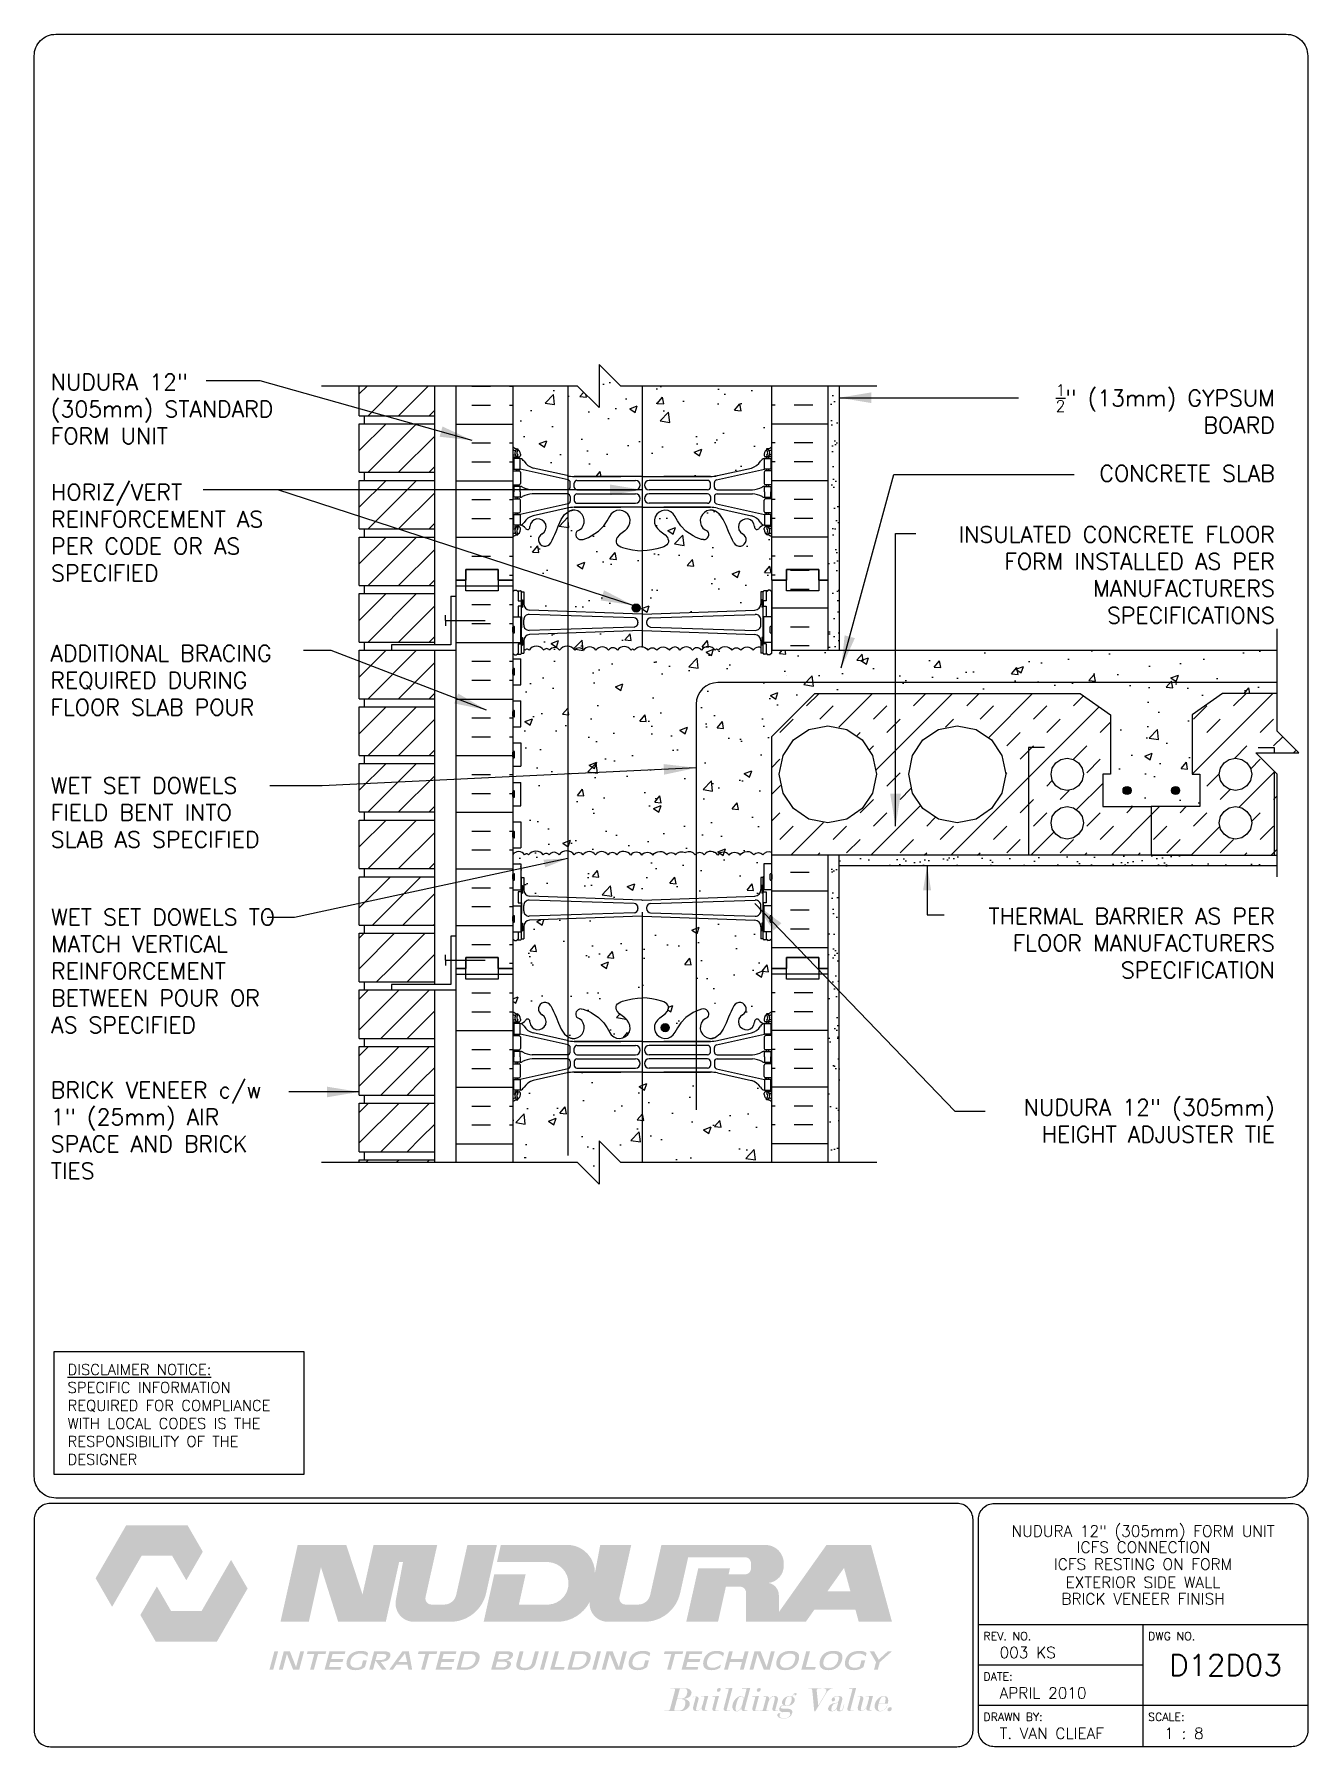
# Paper-space layout 'D12D03' of a CAD drawing. Header units: inches. Extents: x 0.42 to 7.8, y 0.49 to 10.41.
# The model-space entities are those that its viewports show. They can reach past a viewport. Long polylines and large blocks are cut down to what shows.
import ezdxf
from ezdxf.enums import TextEntityAlignment as Align

# ---------------------------------------------------------------- set-up
doc = ezdxf.new("R2010")
doc.units = ezdxf.units.IN
doc.header["$LTSCALE"] = 0.5
doc.header["$MEASUREMENT"] = 0
doc.linetypes.add('DASHED2', pattern=[0.375, 0.25, -0.125])
for name, color, linetype in [('HATCH', 12, 'Continuous'), ('line25', 2, 'Continuous'), ('LINE3', 3, 'Continuous'), ('LINE50', 5, 'Continuous'), ('LINE9', 9, 'Continuous'), ('LOGO', 7, 'Continuous'), ('TBK_LINE65', 3, 'Continuous'), ('TBK_TEXT', 4, 'Continuous'), ('TEXT', 4, 'Continuous'), ('Web_Edge', 9, 'Continuous')]:
    doc.layers.add(name, color=color, linetype=linetype)
doc.styles.add('DIM', font='romans.shx', dxfattribs={"width": 0.7})
doc.styles.add('ROMANS', font='romans.shx', dxfattribs={"height": 0.75})
doc.styles.get("Standard").update_dxf_attribs({"font": 'romans.shx', "height": 0.75})
doc.linetypes.add('STEEL', pattern='A,0.5,-0.2,["X",Standard,S=0.1,R=0,X=-0.1,Y=-0.05],-0.1', length=0.8)
doc.dimstyles.new('ext_12', dxfattribs={"dimscale": 12, "dimtxt": 0.09375, "dimasz": 0.09375, "dimexe": 0.09375, "dimexo": 0.0625, "dimgap": 0.0625, "dimtad": 1, "dimdec": 1, "dimzin": 2, "dimdsep": 46, "dimlunit": 4, "dimtxsty": 'DIM', "dimcen": 0.09, "dimdle": 0.09375, "dimclrt": 4, "dimadec": 0, "dimazin": 0, "dimtfac": 1, "dimtdec": 1, "dimtmove": 2, "dimatfit": 3, "dimfxl": 1, "dimfrac": 2, "dimtolj": 1, "dimtzin": 0, "dimarcsym": 0})
doc.dimstyles.new('ext_8', dxfattribs={"dimscale": 8, "dimtxt": 0.09375, "dimasz": 0.09375, "dimexe": 0.09375, "dimexo": 0.0625, "dimgap": 0.0625, "dimtad": 1, "dimdec": 1, "dimzin": 3, "dimdsep": 46, "dimlunit": 4, "dimtxsty": 'DIM', "dimcen": 0.09, "dimdle": 0.09375, "dimclrt": 4, "dimadec": 0, "dimazin": 0, "dimtfac": 1, "dimtdec": 1, "dimtmove": 2, "dimatfit": 3, "dimfxl": 1, "dimfrac": 2, "dimtolj": 1, "dimtzin": 0, "dimarcsym": 0})
pattern_1 = [(37.5, (74.3014, -36.3543), (-0.0314967, 0.963412), [0, -0.76, 0, -0.85, 0, -0.8125]), (7.5, (74.3014, -36.3543), (0.8848884, 1.411073), [0, -0.41, 0, -0.685, 0, -0.2625]), (327.5, (73.6864, -36.3543), (1.557071, 0.0028295), [0, -0.25, 0, -0.9, 0, -1.175]), (317.5, (73.6864, -36.3543), (1.503063, 0.438838), [0, -0.125, 0, -0.59, 0, -0.675])]

psp = doc.layouts.new('D12D03')

# ---------------------------------------------------------------- texts
at = {"layer": 'TBK_TEXT', "color": 7, "style": 'ROMANS'}
for s, p in [('REV. NO.', (5.9215, 1.107)), ('DWG NO.', (6.876, 1.107)), ('DATE:', (5.9215, 0.8726)), ('DRAWN BY:', (5.9215, 0.6382)), ('SCALE:', (6.876, 0.6382))]:
    psp.add_text(s, height=0.04688, dxfattribs=at).set_placement(p)
at = {"layer": 'TEXT', "insert": (0.6134, 2.7065), "char_height": 0.0625, "width": 1.41371, "attachment_point": 1, "style": 'ROMANS'}
psp.add_mtext('{\\Fromans.shx|c1;\\LDISCLAIMER NOTICE:\\l\\PSPECIFIC INFORMATION REQUIRED FOR COMPLIANCE WITH LOCAL CODES IS THE RESPONSIBILITY OF THE DESIGNER}', dxfattribs=at)

msp = doc.modelspace()

# ---------------------------------------------------------------- texts
at = {"layer": 'TEXT', "char_height": 0.75, "style": 'ROMANS'}
for s, insert, width, attachment_point in [('NUDURA 12" (305mm) STANDARD FORM UNIT', (236.008, 117.244), 11.81159, 4), ('\\A1; {\\H0.7x;\\S1/2;}" (13mm) GYPSUM BOARD', (292.761, 117.25), 12.17415, 6), ('\\A1;CONCRETE SLAB', (292.761, 114.258), 12.17415, 6), ('HORIZ/VERT REINFORCEMENT AS PER CODE OR AS SPECIFIED', (236.023, 111.514), 13.33603, 4), ('INSULATED CONCRETE FLOOR FORM INSTALLED AS PER MANUFACTURERS SPECIFICATIONS', (292.761, 109.553), 17.62644, 6), ('ADDITIONAL BRACING REQUIRED DURING FLOOR SLAB POUR', (235.993, 104.665), 12.17415, 4), ('WET SET DOWELS FIELD BENT INTO SLAB AS SPECIFIED', (236.009, 98.535), 12.1785, 4), ('\\A1;WET SET DOWELS TO MATCH VERTICAL REINFORCEMENT BETWEEN POUR OR AS SPECIFIED', (236.022, 91.187), 11.40704, 4), ('THERMAL BARRIER AS PER FLOOR MANUFACTURERS SPECIFICATION', (292.761, 92.481), 17.24655, 6), ('BRICK VENEER c/w 1" (25mm) AIR SPACE AND BRICK TIES', (236.009, 83.793), 11.90666, 4), ('NUDURA 12" (305mm) HEIGHT ADJUSTER TIE', (292.761, 84.237), 13.20807, 6)]:
    msp.add_mtext(s, dxfattribs=dict(at, insert=insert, width=width, attachment_point=attachment_point))

# ---------------------------------------------------------------- blocks, each defined once
blk = doc.blocks.new('TITLEBLOCK-Tag')
at = {"style": 'ROMANS'}
for tag, height, p in [('TITLE_LINE_1', 0.065, (0.927, -0.1328)), ('TITLE_LINE_2', 0.065, (0.9294, -0.2258)), ('CENTRE-LINE-3', 0.065, (0.927, -0.3246)), ('TITLE_LINE_4', 0.065, (0.927, -0.4299)), ('TITLE_LINE_5', 0.065, (0.927, -0.526)), ('DWG', 0.125, (1.4043, -0.9102))]:
    blk.add_attdef(tag, text='', height=height, dxfattribs=at).set_placement(p, align=Align.MIDDLE_CENTER)
for tag, p in [('LATEST_REVISION', (0.0954, -0.8366)), ('REVISION_DATE', (0.0954, -1.071)), ('DRAWN_BY', (0.0954, -1.3053)), ('SCALE', (1.0499, -1.3053))]:
    blk.add_attdef(tag, text='', height=0.065, dxfattribs=at).set_placement(p, align=Align.MIDDLE_LEFT)

# ---------------------------------------------------------------- hatches: boundary and pattern name
at = {"layer": 'HATCH'}
h = msp.add_hatch(dxfattribs=at)
h.set_pattern_fill('AR-CONC', color=256, scale=0.5)
h.set_pattern_definition([(50, (0, 0), (3.5863, -0.31376), [0.375, -4.125]), (355, (0, 0), (-0.693757, 3.76096), [0.3, -3.3]), (100.4514, (0.299, -0.026), (2.892544, 3.4472), [0.3187, -3.50571]), (46.1842, (0, 1), (5.336207, -0.827596), [0.5625, -6.1875]), (96.6356, (0.4447, 0.931), (4.67331, 4.87059), [0.47805, -5.25857]), (351.1842, (0, 1), (4.67331, 4.87059), [0.45, -4.95]), (21, (0.5, 0.75), (2.984535, -2.013094), [0.375, -4.125]), (326, (0.5, 0.75), (1.216577, 3.62575), [0.3, -3.3]), (71.4514, (0.7487, 0.5822), (4.20111, 1.612656), [0.3187, -3.50571]), (37.5, (0, 0), (0.0607993, 1.6644693), [0, -3.26, 0, -3.35, 0, -3.3125]), (7.5, (0, 0), (1.315348, 1.972059), [0, -1.91, 0, -3.185, 0, -1.2625]), (327.5, (-1.115, 0), (2.669112, -0.1127744), [0, -1.25, 0, -3.9, 0, -5.175]), (317.5, (-1.615, 0), (2.91593, 0.500525), [0, -1.625, 0, -2.59, 0, -3.675])])
h.paths.add_polyline_path([(269.434, 118.306), (262.434, 118.306), (261.434, 119.306), (261.434, 117.306), (260.434, 118.306), (257.434, 118.306), (257.434, 115.498, 0.088416), (257.58, 115.401), (257.67, 115.401), (257.67, 115.359, -0.249069), (257.78, 115.152), (257.78, 115.084, -0.414214), (257.718, 115.022), (257.67, 115.022), (257.67, 114.952), (257.775, 114.952, -0.155529), (257.951, 114.818, 0.180914), (258.369, 114.506), (259.949, 114.153, 0.054974), (260.276, 114.117), (263.434, 114.117), (266.592, 114.117, 0.054974), (266.919, 114.153), (268.5, 114.506, 0.180914), (268.917, 114.818, -0.155529), (269.093, 114.952), (269.198, 114.952), (269.198, 115.022), (269.151, 115.022, -0.414214), (269.088, 115.084), (269.088, 115.152, -0.249069), (269.198, 115.359), (269.198, 115.401), (269.288, 115.401, 0.088416), (269.434, 115.498)])
edge = h.paths.add_edge_path()
edge.add_line((269.434, 109.306), (269.434, 111.306))
edge.add_arc((269.088, 110.945), 0.5, 46.21089, 66.42182)
edge.add_line((269.288, 111.403), (269.198, 111.403))
edge.add_line((269.198, 111.403), (269.198, 111.445))
edge.add_arc((269.338, 111.652), 0.25, 180, 235.9442, ccw=False)
edge.add_line((269.088, 111.652), (269.088, 111.719))
edge.add_arc((269.151, 111.719), 0.0625, 90, 180, ccw=False)
edge.add_line((269.151, 111.782), (269.198, 111.782))
edge.add_line((269.198, 111.782), (269.198, 111.852))
edge.add_line((269.198, 111.852), (269.093, 111.852))
edge.add_arc((269.131, 111.502), 0.352, 96.12908, 141.53314)
edge.add_arc((268.753, 111.77), 0.113, 167.81557, 334.05694, ccw=False)
edge.add_arc((268.268, 111.775), 0.375, 2.92371, 239.86753)
edge.add_arc((267.948, 111.182), 0.3, -152.40303, 63.94252, ccw=False)
edge.add_spline(control_points=[(267.682, 111.043), (267.596, 111.209), (267.343, 111.699), (267.149, 112.38), (266.823, 112.511)], knot_values=[0, 0, 0, 0, 0.579211, 1.703896, 1.703896, 1.703896, 1.703896], degree=3, periodic=0)
edge.add_spline(control_points=[(266.823, 112.511), (266.774, 112.531), (266.719, 112.543), (266.663, 112.552)], knot_values=[1.703896, 1.703896, 1.703896, 1.703896, 1.875321, 1.875321, 1.875321, 1.875321], degree=3, periodic=0)
edge.add_arc((266.622, 112.053), 0.5, 85.29258, 251.79367)
edge.add_arc((266.275, 111.429), 0.242, -90, 38.23271, ccw=False)
edge.add_spline(control_points=[(266.275, 111.186), (266.154, 111.185), (265.335, 111.536), (265.09, 111.983), (264.95, 112.263)], knot_values=[0.038125, 0.038125, 0.038125, 0.038125, 0.320663, 1.237398, 1.237398, 1.237398, 1.237398], degree=3, periodic=0)
edge.add_arc((264.497, 112.053), 0.5, 24.81899, 224.18751)
edge.add_spline(control_points=[(264.138, 111.705), (264.246, 111.542), (264.606, 111.451), (264.682, 110.956), (264.134, 110.72), (263.73, 110.691), (263.434, 110.67)], knot_values=[0.229407, 0.229407, 0.229407, 0.229407, 0.844432, 1.128849, 1.464331, 2.389004, 2.389004, 2.389004, 2.389004], degree=3, periodic=0)
edge.add_spline(control_points=[(263.434, 110.67), (263.138, 110.691), (262.734, 110.72), (262.186, 110.956), (262.263, 111.451), (262.623, 111.542), (262.73, 111.705)], knot_values=[0.229407, 0.229407, 0.229407, 0.229407, 1.15408, 1.489562, 1.773979, 2.389004, 2.389004, 2.389004, 2.389004], degree=3, periodic=0)
edge.add_arc((262.372, 112.053), 0.5, 315.81249, 515.18101)
edge.add_spline(control_points=[(261.918, 112.263), (261.778, 111.983), (261.533, 111.536), (260.714, 111.185), (260.593, 111.186)], knot_values=[0.038125, 0.038125, 0.038125, 0.038125, 0.95486, 1.237398, 1.237398, 1.237398, 1.237398], degree=3, periodic=0)
edge.add_arc((260.593, 111.429), 0.242, 141.76729, 270, ccw=False)
edge.add_arc((260.247, 112.053), 0.5, 288.20633, 454.70742)
edge.add_spline(control_points=[(260.206, 112.552), (260.149, 112.543), (260.095, 112.531), (260.045, 112.511)], knot_values=[1.703896, 1.703896, 1.703896, 1.703896, 1.875321, 1.875321, 1.875321, 1.875321], degree=3, periodic=0)
edge.add_spline(control_points=[(260.045, 112.511), (259.719, 112.38), (259.525, 111.699), (259.272, 111.209), (259.186, 111.043)], knot_values=[0, 0, 0, 0, 1.124685, 1.703896, 1.703896, 1.703896, 1.703896], degree=3, periodic=0)
edge.add_arc((258.92, 111.182), 0.3, 116.05748, 333.03104, ccw=False)
edge.add_arc((258.6, 111.775), 0.375, 300.13247, 537.07629)
edge.add_arc((258.115, 111.77), 0.113, -154.05694, 12.18443, ccw=False)
edge.add_arc((257.738, 111.502), 0.352, 38.46686, 83.87092)
edge.add_line((257.775, 111.852), (257.67, 111.852))
edge.add_line((257.67, 111.852), (257.67, 111.782))
edge.add_line((257.67, 111.782), (257.718, 111.782))
edge.add_arc((257.718, 111.719), 0.0625, 0, 90, ccw=False)
edge.add_line((257.78, 111.719), (257.78, 111.652))
edge.add_arc((257.53, 111.652), 0.25, 304.0558, 360, ccw=False)
edge.add_line((257.67, 111.445), (257.67, 111.403))
edge.add_line((257.67, 111.403), (257.58, 111.403))
edge.add_arc((257.78, 110.945), 0.5, 113.57818, 133.78911)
edge.add_line((257.434, 111.306), (257.434, 109.306))
edge.add_line((257.434, 109.306), (257.434, 108.77))
edge.add_line((257.434, 108.77), (257.514, 108.85))
edge.add_line((257.514, 108.85), (257.604, 108.85))
edge.add_line((257.604, 108.85), (257.634, 108.82))
edge.add_line((257.634, 108.82), (257.784, 108.82))
edge.add_arc((257.784, 108.77), 0.05, 0, 90, ccw=False)
edge.add_line((257.834, 108.77), (257.934, 108.77))
edge.add_line((257.934, 108.77), (257.934, 108.209))
edge.add_arc((258.234, 108.209), 0.3, 180, 265.24257)
edge.add_line((258.209, 107.91), (263.418, 107.726))
edge.add_arc((263.434, 107.925), 0.2, 265.24257, 270)
edge.add_arc((263.434, 107.925), 0.2, 270, 274.75743)
edge.add_line((263.451, 107.726), (268.659, 107.91))
edge.add_arc((268.634, 108.209), 0.3, 274.75743, 360)
edge.add_line((268.934, 108.209), (268.934, 108.77))
edge.add_line((268.934, 108.77), (269.034, 108.77))
edge.add_arc((269.084, 108.77), 0.05, 90, 180, ccw=False)
edge.add_line((269.084, 108.82), (269.234, 108.82))
edge.add_line((269.234, 108.82), (269.264, 108.85))
edge.add_line((269.264, 108.85), (269.354, 108.85))
edge.add_line((269.354, 108.85), (269.434, 108.77))
edge.add_line((269.434, 108.77), (269.434, 109.306))
h.paths.add_polyline_path([(268.659, 106.789), (263.451, 106.973, 0.020761), (263.434, 106.974, 0.020761), (263.418, 106.973), (258.209, 106.789, 0.390098), (257.934, 106.49), (257.934, 106.133, -0.069351), (257.995, 106.064, -0.520567), (258.184, 106.064, -0.520567), (258.864, 106.064, -0.520567), (259.135, 106.064, -0.520567), (259.597, 106.064, -0.520567), (260.302, 106.064, -0.520567), (260.704, 106.064, -0.520567), (261.286, 106.064, -0.520567), (261.868, 106.064, -0.520567), (262.278, 106.064, -0.520567), (262.918, 106.056, -0.079956), (262.987, 106.127, -0.079956), (263.057, 106.056, -0.520567), (263.697, 106.064, -0.520567), (264.107, 106.064, -0.520567), (264.689, 106.064, -0.210681), (264.934, 106.212, -0.210681), (265.179, 106.064, -0.520567), (265.762, 106.064, -0.520567), (266.172, 106.064, -0.520567), (266.811, 106.056, -0.079956), (266.881, 106.127, -0.079956), (266.951, 106.056, -0.520567), (267.59, 106.064, -0.520567), (268, 106.064, -0.520567), (268.582, 106.064, -0.210681), (268.828, 106.212, -0.078509), (268.934, 106.181), (268.934, 106.49, 0.390098)])
h.paths.add_polyline_path([(269.434, 102.056), (271.434, 104.056), (283.743, 104.056), (285.147, 103.066), (285.147, 100.306), (284.787, 100.306), (284.787, 98.806), (287.037, 98.806), (289.287, 98.806), (289.287, 100.306), (288.92, 100.306), (288.927, 100.313), (288.927, 103.066), (290.331, 104.056), (292.877, 104.056), (292.877, 106.056), (269.434, 106.056), (269.434, 105.93), (269.354, 105.85), (269.264, 105.85), (269.234, 105.88), (269.084, 105.88, -0.414214), (269.034, 105.93), (268.934, 105.93), (268.934, 106.181, 0.078509), (268.828, 106.212, 0.210681), (268.582, 106.064, 0.520567), (268, 106.064, 0.520567), (267.59, 106.064, 0.520567), (266.951, 106.056, 0.079956), (266.881, 106.127, 0.079956), (266.811, 106.056, 0.520567), (266.172, 106.064, 0.520567), (265.762, 106.064, 0.520567), (265.179, 106.064, 0.210681), (264.934, 106.212, 0.210681), (264.689, 106.064, 0.520567), (264.107, 106.064, 0.520567), (263.697, 106.064, 0.520567), (263.057, 106.056, 0.079956), (262.987, 106.127, 0.079956), (262.918, 106.056, 0.520567), (262.278, 106.064, 0.520567), (261.868, 106.064, 0.520567), (261.286, 106.064, 0.520567), (260.704, 106.064, 0.520567), (260.302, 106.064, 0.520567), (259.597, 106.064, 0.520567), (259.135, 106.064, 0.520567), (258.864, 106.064, 0.520567), (258.184, 106.064, 0.520567), (257.995, 106.064, 0.069351), (257.934, 106.133), (257.934, 105.93), (257.834, 105.93, -0.414214), (257.784, 105.88), (257.634, 105.88), (257.604, 105.85), (257.514, 105.85), (257.434, 105.93), (257.434, 105.661), (257.799, 105.661), (257.799, 104.461), (257.434, 104.461), (257.434, 103.711), (257.799, 103.711), (257.799, 102.511), (257.434, 102.511), (257.434, 101.761), (257.799, 101.761), (257.799, 100.681), (257.434, 100.681), (257.434, 99.931), (257.799, 99.931), (257.799, 98.851), (257.434, 98.851), (257.434, 98.101), (257.799, 98.101), (257.799, 96.901), (257.434, 96.901), (257.434, 96.597, -0.506254), (257.974, 96.569, -0.520567), (258.163, 96.569, -0.520567), (258.843, 96.569, -0.520567), (259.114, 96.569, -0.520567), (259.576, 96.569, -0.520567), (260.281, 96.569, -0.520567), (260.683, 96.569, -0.520567), (261.265, 96.569, -0.520567), (261.847, 96.569, -0.520567), (262.257, 96.569, -0.520567), (262.897, 96.561, -0.520567), (263.413, 96.561, -0.520567), (263.93, 96.561, -0.520567), (264.569, 96.569, -0.520567), (264.979, 96.569, -0.376132), (265.434, 96.681, -0.376132), (265.889, 96.569, -0.520567), (266.299, 96.569, -0.520567), (266.939, 96.561, -0.520567), (267.455, 96.561, -0.520567), (267.972, 96.561, -0.520567), (268.611, 96.569, -0.520567), (269.021, 96.569, -0.339573), (269.434, 96.699)])
h.paths.add_polyline_path([(268.934, 95.52), (269.034, 95.52, -0.327813), (269.069, 95.568), (269.069, 96.151), (269.434, 96.151), (269.434, 96.699, 0.339573), (269.021, 96.569, 0.520567), (268.611, 96.569, 0.520567), (267.972, 96.561, 0.520567), (267.455, 96.561, 0.520567), (266.939, 96.561, 0.520567), (266.299, 96.569, 0.520567), (265.889, 96.569, 0.376132), (265.434, 96.681, 0.376132), (264.979, 96.569, 0.520567), (264.569, 96.569, 0.520567), (263.93, 96.561, 0.520567), (263.413, 96.561, 0.520567), (262.897, 96.561, 0.520567), (262.257, 96.569, 0.520567), (261.847, 96.569, 0.520567), (261.265, 96.569, 0.520567), (260.683, 96.569, 0.520567), (260.281, 96.569, 0.520567), (259.576, 96.569, 0.520567), (259.114, 96.569, 0.520567), (258.843, 96.569, 0.520567), (258.163, 96.569, 0.520567), (257.974, 96.569, 0.506254), (257.434, 96.597), (257.434, 96.151), (257.799, 96.151), (257.799, 95.568, -0.327813), (257.834, 95.52), (257.934, 95.52), (257.934, 94.959, 0.390098), (258.209, 94.66), (263.418, 94.476, 0.020761), (263.434, 94.476, 0.020761), (263.451, 94.476), (268.659, 94.66, 0.390098), (268.934, 94.959)])
edge = h.paths.add_edge_path()
edge.add_line((269.434, 91.306), (269.434, 92.68))
edge.add_line((269.434, 92.68), (269.354, 92.6))
edge.add_line((269.354, 92.6), (269.264, 92.6))
edge.add_line((269.264, 92.6), (269.234, 92.63))
edge.add_line((269.234, 92.63), (269.084, 92.63))
edge.add_arc((269.084, 92.68), 0.05, 180, 270, ccw=False)
edge.add_line((269.034, 92.68), (268.934, 92.68))
edge.add_line((268.934, 92.68), (268.934, 93.241))
edge.add_arc((268.634, 93.241), 0.3, 360, 445.24257)
edge.add_line((268.659, 93.54), (263.451, 93.724))
edge.add_arc((263.434, 93.524), 0.2, 85.24257, 90)
edge.add_arc((263.434, 93.524), 0.2, 90, 94.75743)
edge.add_line((263.418, 93.724), (258.209, 93.54))
edge.add_arc((258.234, 93.241), 0.3, 94.75743, 180)
edge.add_line((257.934, 93.241), (257.934, 92.68))
edge.add_line((257.934, 92.68), (257.834, 92.68))
edge.add_arc((257.784, 92.68), 0.05, -90, 0, ccw=False)
edge.add_line((257.784, 92.63), (257.634, 92.63))
edge.add_line((257.634, 92.63), (257.604, 92.6))
edge.add_line((257.604, 92.6), (257.514, 92.6))
edge.add_line((257.514, 92.6), (257.434, 92.68))
edge.add_line((257.434, 92.68), (257.434, 91.306))
edge.add_line((257.434, 91.306), (257.434, 89.306))
edge.add_arc((257.78, 89.666), 0.5, 226.21089, 246.42182)
edge.add_line((257.58, 89.208), (257.67, 89.208))
edge.add_line((257.67, 89.208), (257.67, 89.166))
edge.add_arc((257.53, 88.959), 0.25, 0, 55.9442, ccw=False)
edge.add_line((257.78, 88.959), (257.78, 88.892))
edge.add_arc((257.718, 88.892), 0.0625, -90, 0, ccw=False)
edge.add_line((257.718, 88.829), (257.67, 88.829))
edge.add_line((257.67, 88.829), (257.67, 88.759))
edge.add_line((257.67, 88.759), (257.775, 88.759))
edge.add_arc((257.738, 89.109), 0.352, 276.12908, 321.53314)
edge.add_arc((258.115, 88.841), 0.113, -12.18443, 154.05694, ccw=False)
edge.add_arc((258.6, 88.836), 0.375, 182.92371, 419.86753)
edge.add_arc((258.92, 89.43), 0.3, 27.59697, 243.94252, ccw=False)
edge.add_spline(control_points=[(259.186, 89.568), (259.252, 89.44), (259.319, 89.311), (259.382, 89.172)], knot_values=[0, 0, 0, 0, 0.447744, 0.447744, 0.447744, 0.447744], degree=3, periodic=0)
edge.add_spline(control_points=[(259.382, 89.172), (259.401, 89.131), (259.479, 88.953), (259.551, 88.754), (259.615, 88.612)], knot_values=[0.447744, 0.447744, 0.447744, 0.447744, 0.579211, 1.009728, 1.009728, 1.009728, 1.009728], degree=3, periodic=0)
edge.add_spline(control_points=[(259.615, 88.612), (259.631, 88.577), (259.647, 88.542), (259.664, 88.509)], knot_values=[1.009728, 1.009728, 1.009728, 1.009728, 1.116334, 1.116334, 1.116334, 1.116334], degree=3, periodic=0)
edge.add_spline(control_points=[(259.664, 88.509), (259.678, 88.482), (259.692, 88.455), (259.707, 88.43)], knot_values=[1.116334, 1.116334, 1.116334, 1.116334, 1.201719, 1.201719, 1.201719, 1.201719], degree=3, periodic=0)
edge.add_spline(control_points=[(259.707, 88.43), (259.721, 88.406), (259.735, 88.383), (259.75, 88.36)], knot_values=[1.201719, 1.201719, 1.201719, 1.201719, 1.282554, 1.282554, 1.282554, 1.282554], degree=3, periodic=0)
edge.add_spline(control_points=[(259.75, 88.36), (259.761, 88.344), (259.772, 88.329), (259.783, 88.314)], knot_values=[1.282554, 1.282554, 1.282554, 1.282554, 1.339569, 1.339569, 1.339569, 1.339569], degree=3, periodic=0)
edge.add_spline(control_points=[(259.783, 88.314), (259.794, 88.3), (259.805, 88.286), (259.816, 88.272)], knot_values=[1.339569, 1.339569, 1.339569, 1.339569, 1.393854, 1.393854, 1.393854, 1.393854], degree=3, periodic=0)
edge.add_spline(control_points=[(259.816, 88.272), (259.828, 88.258), (259.84, 88.245), (259.853, 88.232)], knot_values=[1.393854, 1.393854, 1.393854, 1.393854, 1.451471, 1.451471, 1.451471, 1.451471], degree=3, periodic=0)
edge.add_spline(control_points=[(259.853, 88.232), (259.865, 88.22), (259.877, 88.208), (259.89, 88.197)], knot_values=[1.451471, 1.451471, 1.451471, 1.451471, 1.505342, 1.505342, 1.505342, 1.505342], degree=3, periodic=0)
edge.add_spline(control_points=[(259.89, 88.197), (259.903, 88.185), (259.917, 88.174), (259.932, 88.163)], knot_values=[1.505342, 1.505342, 1.505342, 1.505342, 1.563384, 1.563384, 1.563384, 1.563384], degree=3, periodic=0)
edge.add_spline(control_points=[(259.932, 88.163), (259.945, 88.154), (259.959, 88.145), (259.973, 88.136)], knot_values=[1.563384, 1.563384, 1.563384, 1.563384, 1.616944, 1.616944, 1.616944, 1.616944], degree=3, periodic=0)
edge.add_spline(control_points=[(259.973, 88.136), (259.984, 88.129), (259.996, 88.123), (260.008, 88.117)], knot_values=[1.616944, 1.616944, 1.616944, 1.616944, 1.660465, 1.660465, 1.660465, 1.660465], degree=3, periodic=0)
edge.add_spline(control_points=[(260.008, 88.117), (260.02, 88.111), (260.032, 88.105), (260.045, 88.1)], knot_values=[1.660465, 1.660465, 1.660465, 1.660465, 1.703896, 1.703896, 1.703896, 1.703896], degree=3, periodic=0)
edge.add_spline(control_points=[(260.045, 88.1), (260.055, 88.096), (260.065, 88.093), (260.075, 88.089)], knot_values=[1.703896, 1.703896, 1.703896, 1.703896, 1.737704, 1.737704, 1.737704, 1.737704], degree=3, periodic=0)
edge.add_spline(control_points=[(260.075, 88.089), (260.088, 88.085), (260.101, 88.081), (260.114, 88.078)], knot_values=[1.737704, 1.737704, 1.737704, 1.737704, 1.78039, 1.78039, 1.78039, 1.78039], degree=3, periodic=0)
edge.add_spline(control_points=[(260.114, 88.078), (260.128, 88.074), (260.142, 88.071), (260.156, 88.068)], knot_values=[1.78039, 1.78039, 1.78039, 1.78039, 1.824512, 1.824512, 1.824512, 1.824512], degree=3, periodic=0)
edge.add_spline(control_points=[(260.156, 88.068), (260.172, 88.065), (260.189, 88.062), (260.206, 88.059)], knot_values=[1.824512, 1.824512, 1.824512, 1.824512, 1.875321, 1.875321, 1.875321, 1.875321], degree=3, periodic=0)
edge.add_arc((260.247, 88.558), 0.5, 265.29258, 431.79367)
edge.add_arc((260.593, 89.183), 0.242, 90, 218.23271, ccw=False)
edge.add_spline(control_points=[(260.593, 89.425), (260.601, 89.425), (260.61, 89.424), (260.618, 89.424)], knot_values=[0.038125, 0.038125, 0.038125, 0.038125, 0.057028, 0.057028, 0.057028, 0.057028], degree=3, periodic=0)
edge.add_spline(control_points=[(260.618, 89.424), (260.627, 89.423), (260.636, 89.422), (260.645, 89.421)], knot_values=[0.057028, 0.057028, 0.057028, 0.057028, 0.075602, 0.075602, 0.075602, 0.075602], degree=3, periodic=0)
edge.add_spline(control_points=[(260.645, 89.421), (260.654, 89.42), (260.664, 89.418), (260.674, 89.416)], knot_values=[0.075602, 0.075602, 0.075602, 0.075602, 0.094832, 0.094832, 0.094832, 0.094832], degree=3, periodic=0)
edge.add_spline(control_points=[(260.674, 89.416), (260.684, 89.414), (260.694, 89.412), (260.705, 89.409)], knot_values=[0.094832, 0.094832, 0.094832, 0.094832, 0.114375, 0.114375, 0.114375, 0.114375], degree=3, periodic=0)
edge.add_spline(control_points=[(260.705, 89.409), (260.725, 89.404), (260.745, 89.398), (260.767, 89.391)], knot_values=[0.114375, 0.114375, 0.114375, 0.114375, 0.151527, 0.151527, 0.151527, 0.151527], degree=3, periodic=0)
edge.add_spline(control_points=[(260.767, 89.391), (260.789, 89.384), (260.812, 89.375), (260.836, 89.366)], knot_values=[0.151527, 0.151527, 0.151527, 0.151527, 0.190624, 0.190624, 0.190624, 0.190624], degree=3, periodic=0)
edge.add_spline(control_points=[(260.836, 89.366), (260.88, 89.349), (260.925, 89.328), (260.97, 89.307)], knot_values=[0.190624, 0.190624, 0.190624, 0.190624, 0.264927, 0.264927, 0.264927, 0.264927], degree=3, periodic=0)
edge.add_spline(control_points=[(260.97, 89.307), (261.003, 89.29), (261.047, 89.268), (261.088, 89.245), (261.097, 89.239)], knot_values=[0.264927, 0.264927, 0.264927, 0.264927, 0.320663, 0.337943, 0.337943, 0.337943, 0.337943], degree=3, periodic=0)
edge.add_spline(control_points=[(261.097, 89.239), (261.141, 89.215), (261.182, 89.19), (261.221, 89.165)], knot_values=[0.337943, 0.337943, 0.337943, 0.337943, 0.416132, 0.416132, 0.416132, 0.416132], degree=3, periodic=0)
edge.add_spline(control_points=[(261.221, 89.165), (261.257, 89.141), (261.291, 89.118), (261.323, 89.094)], knot_values=[0.416132, 0.416132, 0.416132, 0.416132, 0.48854, 0.48854, 0.48854, 0.48854], degree=3, periodic=0)
edge.add_spline(control_points=[(261.323, 89.094), (261.359, 89.068), (261.392, 89.041), (261.423, 89.015)], knot_values=[0.48854, 0.48854, 0.48854, 0.48854, 0.567328, 0.567328, 0.567328, 0.567328], degree=3, periodic=0)
edge.add_spline(control_points=[(261.423, 89.015), (261.451, 88.991), (261.478, 88.967), (261.504, 88.942)], knot_values=[0.567328, 0.567328, 0.567328, 0.567328, 0.639328, 0.639328, 0.639328, 0.639328], degree=3, periodic=0)
edge.add_spline(control_points=[(261.504, 88.942), (261.532, 88.915), (261.558, 88.888), (261.583, 88.861)], knot_values=[0.639328, 0.639328, 0.639328, 0.639328, 0.718521, 0.718521, 0.718521, 0.718521], degree=3, periodic=0)
edge.add_spline(control_points=[(261.583, 88.861), (261.605, 88.837), (261.626, 88.813), (261.646, 88.788)], knot_values=[0.718521, 0.718521, 0.718521, 0.718521, 0.789856, 0.789856, 0.789856, 0.789856], degree=3, periodic=0)
edge.add_spline(control_points=[(261.646, 88.788), (261.668, 88.761), (261.689, 88.734), (261.708, 88.707)], knot_values=[0.789856, 0.789856, 0.789856, 0.789856, 0.869703, 0.869703, 0.869703, 0.869703], degree=3, periodic=0)
edge.add_spline(control_points=[(261.708, 88.707), (261.729, 88.679), (261.748, 88.651), (261.766, 88.623)], knot_values=[0.869703, 0.869703, 0.869703, 0.869703, 0.95312, 0.95312, 0.95312, 0.95312], degree=3, periodic=0)
edge.add_spline(control_points=[(261.766, 88.623), (261.796, 88.575), (261.824, 88.527), (261.849, 88.481)], knot_values=[0.95312, 0.95312, 0.95312, 0.95312, 1.0964, 1.0964, 1.0964, 1.0964], degree=3, periodic=0)
edge.add_spline(control_points=[(261.849, 88.481), (261.874, 88.435), (261.896, 88.391), (261.918, 88.348)], knot_values=[1.0964, 1.0964, 1.0964, 1.0964, 1.237398, 1.237398, 1.237398, 1.237398], degree=3, periodic=0)
edge.add_arc((262.372, 88.558), 0.5, 204.81899, 404.18751)
edge.add_spline(control_points=[(262.73, 88.906), (262.623, 89.069), (262.263, 89.16), (262.186, 89.655), (262.734, 89.891), (263.138, 89.92), (263.434, 89.941)], knot_values=[0.229407, 0.229407, 0.229407, 0.229407, 0.844432, 1.128849, 1.464331, 2.389004, 2.389004, 2.389004, 2.389004], degree=3, periodic=0)
edge.add_spline(control_points=[(263.434, 89.941), (263.73, 89.92), (264.134, 89.891), (264.682, 89.655), (264.606, 89.16), (264.246, 89.069), (264.138, 88.906)], knot_values=[0.229407, 0.229407, 0.229407, 0.229407, 1.15408, 1.489562, 1.773979, 2.389004, 2.389004, 2.389004, 2.389004], degree=3, periodic=0)
edge.add_arc((264.497, 88.558), 0.5, 135.81249, 335.18101)
edge.add_spline(control_points=[(264.95, 88.348), (264.972, 88.391), (264.995, 88.435), (265.019, 88.481)], knot_values=[1.0964, 1.0964, 1.0964, 1.0964, 1.237398, 1.237398, 1.237398, 1.237398], degree=3, periodic=0)
edge.add_spline(control_points=[(265.019, 88.481), (265.044, 88.527), (265.072, 88.575), (265.103, 88.623)], knot_values=[0.95312, 0.95312, 0.95312, 0.95312, 1.0964, 1.0964, 1.0964, 1.0964], degree=3, periodic=0)
edge.add_spline(control_points=[(265.103, 88.623), (265.121, 88.651), (265.14, 88.679), (265.16, 88.707)], knot_values=[0.869703, 0.869703, 0.869703, 0.869703, 0.95312, 0.95312, 0.95312, 0.95312], degree=3, periodic=0)
edge.add_spline(control_points=[(265.16, 88.707), (265.179, 88.734), (265.2, 88.761), (265.222, 88.788)], knot_values=[0.789856, 0.789856, 0.789856, 0.789856, 0.869703, 0.869703, 0.869703, 0.869703], degree=3, periodic=0)
edge.add_spline(control_points=[(265.222, 88.788), (265.242, 88.813), (265.263, 88.837), (265.285, 88.861)], knot_values=[0.718521, 0.718521, 0.718521, 0.718521, 0.789856, 0.789856, 0.789856, 0.789856], degree=3, periodic=0)
edge.add_spline(control_points=[(265.285, 88.861), (265.31, 88.888), (265.336, 88.915), (265.364, 88.942)], knot_values=[0.639328, 0.639328, 0.639328, 0.639328, 0.718521, 0.718521, 0.718521, 0.718521], degree=3, periodic=0)
edge.add_spline(control_points=[(265.364, 88.942), (265.39, 88.967), (265.417, 88.991), (265.445, 89.015)], knot_values=[0.567329, 0.567329, 0.567329, 0.567329, 0.639328, 0.639328, 0.639328, 0.639328], degree=3, periodic=0)
edge.add_spline(control_points=[(265.445, 89.015), (265.477, 89.041), (265.51, 89.068), (265.545, 89.094)], knot_values=[0.48854, 0.48854, 0.48854, 0.48854, 0.567329, 0.567329, 0.567329, 0.567329], degree=3, periodic=0)
edge.add_spline(control_points=[(265.545, 89.094), (265.577, 89.118), (265.611, 89.141), (265.647, 89.165)], knot_values=[0.416132, 0.416132, 0.416132, 0.416132, 0.48854, 0.48854, 0.48854, 0.48854], degree=3, periodic=0)
edge.add_spline(control_points=[(265.647, 89.165), (265.686, 89.19), (265.727, 89.215), (265.771, 89.239)], knot_values=[0.337943, 0.337943, 0.337943, 0.337943, 0.416132, 0.416132, 0.416132, 0.416132], degree=3, periodic=0)
edge.add_spline(control_points=[(265.771, 89.239), (265.781, 89.245), (265.822, 89.268), (265.865, 89.29), (265.898, 89.307)], knot_values=[0.264926, 0.264926, 0.264926, 0.264926, 0.282207, 0.337943, 0.337943, 0.337943, 0.337943], degree=3, periodic=0)
edge.add_spline(control_points=[(265.898, 89.307), (265.943, 89.328), (265.989, 89.349), (266.033, 89.366)], knot_values=[0.190624, 0.190624, 0.190624, 0.190624, 0.264926, 0.264926, 0.264926, 0.264926], degree=3, periodic=0)
edge.add_spline(control_points=[(266.033, 89.366), (266.056, 89.375), (266.079, 89.384), (266.102, 89.391)], knot_values=[0.151527, 0.151527, 0.151527, 0.151527, 0.190624, 0.190624, 0.190624, 0.190624], degree=3, periodic=0)
edge.add_spline(control_points=[(266.102, 89.391), (266.123, 89.398), (266.144, 89.404), (266.164, 89.409)], knot_values=[0.114375, 0.114375, 0.114375, 0.114375, 0.151527, 0.151527, 0.151527, 0.151527], degree=3, periodic=0)
edge.add_spline(control_points=[(266.164, 89.409), (266.174, 89.412), (266.185, 89.414), (266.195, 89.416)], knot_values=[0.094832, 0.094832, 0.094832, 0.094832, 0.114375, 0.114375, 0.114375, 0.114375], degree=3, periodic=0)
edge.add_spline(control_points=[(266.195, 89.416), (266.205, 89.418), (266.214, 89.42), (266.224, 89.421)], knot_values=[0.075602, 0.075602, 0.075602, 0.075602, 0.094832, 0.094832, 0.094832, 0.094832], degree=3, periodic=0)
edge.add_spline(control_points=[(266.224, 89.421), (266.233, 89.422), (266.242, 89.423), (266.25, 89.424)], knot_values=[0.057022, 0.057022, 0.057022, 0.057022, 0.075602, 0.075602, 0.075602, 0.075602], degree=3, periodic=0)
edge.add_spline(control_points=[(266.25, 89.424), (266.259, 89.424), (266.267, 89.425), (266.275, 89.425)], knot_values=[0.038125, 0.038125, 0.038125, 0.038125, 0.057022, 0.057022, 0.057022, 0.057022], degree=3, periodic=0)
edge.add_arc((266.275, 89.183), 0.242, -38.23271, 90.76775, ccw=False)
edge.add_arc((266.622, 88.558), 0.5, 108.20633, 274.70742)
edge.add_spline(control_points=[(266.663, 88.059), (266.68, 88.062), (266.696, 88.065), (266.712, 88.068)], knot_values=[1.824512, 1.824512, 1.824512, 1.824512, 1.875321, 1.875321, 1.875321, 1.875321], degree=3, periodic=0)
edge.add_spline(control_points=[(266.712, 88.068), (266.727, 88.071), (266.741, 88.074), (266.754, 88.078)], knot_values=[1.78039, 1.78039, 1.78039, 1.78039, 1.824512, 1.824512, 1.824512, 1.824512], degree=3, periodic=0)
edge.add_spline(control_points=[(266.754, 88.078), (266.768, 88.081), (266.781, 88.085), (266.793, 88.089)], knot_values=[1.737704, 1.737704, 1.737704, 1.737704, 1.78039, 1.78039, 1.78039, 1.78039], degree=3, periodic=0)
edge.add_spline(control_points=[(266.793, 88.089), (266.804, 88.093), (266.814, 88.096), (266.823, 88.1)], knot_values=[1.703896, 1.703896, 1.703896, 1.703896, 1.737704, 1.737704, 1.737704, 1.737704], degree=3, periodic=0)
edge.add_spline(control_points=[(266.823, 88.1), (266.836, 88.105), (266.848, 88.111), (266.86, 88.117)], knot_values=[1.660465, 1.660465, 1.660465, 1.660465, 1.703896, 1.703896, 1.703896, 1.703896], degree=3, periodic=0)
edge.add_spline(control_points=[(266.86, 88.117), (266.872, 88.123), (266.884, 88.129), (266.895, 88.136)], knot_values=[1.616944, 1.616944, 1.616944, 1.616944, 1.660465, 1.660465, 1.660465, 1.660465], degree=3, periodic=0)
edge.add_spline(control_points=[(266.895, 88.136), (266.91, 88.145), (266.923, 88.154), (266.937, 88.163)], knot_values=[1.563384, 1.563384, 1.563384, 1.563384, 1.616944, 1.616944, 1.616944, 1.616944], degree=3, periodic=0)
edge.add_spline(control_points=[(266.937, 88.163), (266.951, 88.174), (266.965, 88.185), (266.979, 88.197)], knot_values=[1.505342, 1.505342, 1.505342, 1.505342, 1.563384, 1.563384, 1.563384, 1.563384], degree=3, periodic=0)
edge.add_spline(control_points=[(266.979, 88.197), (266.991, 88.208), (267.003, 88.22), (267.015, 88.232)], knot_values=[1.451471, 1.451471, 1.451471, 1.451471, 1.505342, 1.505342, 1.505342, 1.505342], degree=3, periodic=0)
edge.add_spline(control_points=[(267.015, 88.232), (267.028, 88.245), (267.04, 88.258), (267.052, 88.272)], knot_values=[1.393854, 1.393854, 1.393854, 1.393854, 1.451471, 1.451471, 1.451471, 1.451471], degree=3, periodic=0)
edge.add_spline(control_points=[(267.052, 88.272), (267.064, 88.286), (267.075, 88.3), (267.085, 88.314)], knot_values=[1.339569, 1.339569, 1.339569, 1.339569, 1.393854, 1.393854, 1.393854, 1.393854], degree=3, periodic=0)
edge.add_spline(control_points=[(267.085, 88.314), (267.096, 88.329), (267.107, 88.344), (267.118, 88.36)], knot_values=[1.282554, 1.282554, 1.282554, 1.282554, 1.339569, 1.339569, 1.339569, 1.339569], degree=3, periodic=0)
edge.add_spline(control_points=[(267.118, 88.36), (267.133, 88.383), (267.147, 88.406), (267.161, 88.43)], knot_values=[1.201719, 1.201719, 1.201719, 1.201719, 1.282554, 1.282554, 1.282554, 1.282554], degree=3, periodic=0)
edge.add_spline(control_points=[(267.161, 88.43), (267.176, 88.455), (267.19, 88.482), (267.204, 88.509)], knot_values=[1.116334, 1.116334, 1.116334, 1.116334, 1.201719, 1.201719, 1.201719, 1.201719], degree=3, periodic=0)
edge.add_spline(control_points=[(267.204, 88.509), (267.221, 88.542), (267.237, 88.577), (267.253, 88.612)], knot_values=[1.009728, 1.009728, 1.009728, 1.009728, 1.116334, 1.116334, 1.116334, 1.116334], degree=3, periodic=0)
edge.add_spline(control_points=[(267.253, 88.612), (267.317, 88.754), (267.389, 88.953), (267.467, 89.131), (267.486, 89.172)], knot_values=[0.447744, 0.447744, 0.447744, 0.447744, 0.878261, 1.009728, 1.009728, 1.009728, 1.009728], degree=3, periodic=0)
edge.add_spline(control_points=[(267.486, 89.172), (267.549, 89.311), (267.616, 89.44), (267.682, 89.568)], knot_values=[0, 0, 0, 0, 0.447744, 0.447744, 0.447744, 0.447744], degree=3, periodic=0)
edge.add_arc((267.948, 89.43), 0.3, -63.94252, 153.11463, ccw=False)
edge.add_arc((268.268, 88.836), 0.375, 120.13247, 357.07629)
edge.add_arc((268.753, 88.841), 0.113, 25.94306, 192.18443, ccw=False)
edge.add_arc((269.131, 89.109), 0.352, 218.46686, 263.87092)
edge.add_line((269.093, 88.759), (269.198, 88.759))
edge.add_line((269.198, 88.759), (269.198, 88.829))
edge.add_line((269.198, 88.829), (269.151, 88.829))
edge.add_arc((269.151, 88.892), 0.0625, 180, 270, ccw=False)
edge.add_line((269.088, 88.892), (269.088, 88.959))
edge.add_arc((269.338, 88.959), 0.25, 124.0558, 180, ccw=False)
edge.add_line((269.198, 89.166), (269.198, 89.208))
edge.add_line((269.198, 89.208), (269.288, 89.208))
edge.add_arc((269.088, 89.666), 0.5, 293.57818, 313.78911)
edge.add_line((269.434, 89.306), (269.434, 91.306))
h.paths.add_polyline_path([(269.434, 85.113, 0.088416), (269.288, 85.211), (269.198, 85.211), (269.198, 85.252, -0.249069), (269.088, 85.459), (269.088, 85.527, -0.414214), (269.151, 85.589), (269.198, 85.589), (269.198, 85.659), (269.093, 85.659, -0.155529), (268.917, 85.793, 0.180914), (268.5, 86.105), (266.919, 86.458, 0.054974), (266.592, 86.494), (263.434, 86.494), (260.276, 86.494, 0.054974), (259.949, 86.458), (258.369, 86.105, 0.180914), (257.951, 85.793, -0.155529), (257.775, 85.659), (257.67, 85.659), (257.67, 85.589), (257.718, 85.589, -0.414214), (257.78, 85.527), (257.78, 85.459, -0.249069), (257.67, 85.252), (257.67, 85.211), (257.58, 85.211, 0.088416), (257.434, 85.113), (257.434, 82.306), (260.434, 82.306), (261.434, 81.306), (261.434, 83.306), (262.434, 82.306), (269.434, 82.306)])
h = msp.add_hatch(dxfattribs=at)
h.set_pattern_fill('AR-SAND', color=256, scale=0.5, style=0)
h.set_pattern_definition(pattern_1)
h.paths.add_polyline_path([(272.559, 118.306), (272.059, 118.306), (272.059, 109.306), (272.059, 106.056), (272.559, 106.056)])
h = msp.add_hatch(dxfattribs=at)
h.set_pattern_fill('INSUL', color=256, scale=7, style=0)
h.set_pattern_definition([(0, (-2668.7274, -305.704), (0, 2.625), []), (0, (-2668.7274, -304.829), (0, 2.625), [0.875, -0.875]), (0, (-2668.7274, -303.954), (0, 2.625), [0.875, -0.875])])
h.paths.add_polyline_path([(254.809, 91.306), (255.247, 91.306), (255.247, 91.806), (256.747, 91.806), (256.747, 91.306), (257.434, 91.306), (257.434, 109.306), (256.747, 109.306), (256.747, 109.806), (255.247, 109.806), (255.247, 109.306), (254.809, 109.306)])
h = msp.add_hatch(dxfattribs=at)
h.set_pattern_fill('INSUL', color=256, scale=7, style=0)
h.set_pattern_definition([(0, (74.3014, -36.3543), (0, 2.625), []), (0, (74.3014, -35.4793), (0, 2.625), [0.875, -0.875]), (0, (74.3014, -34.6043), (0, 2.625), [0.875, -0.875])])
h.paths.add_polyline_path([(272.059, 109.306), (271.622, 109.306), (271.622, 109.806), (270.122, 109.806), (270.122, 109.306), (269.434, 109.306), (269.434, 106.056), (272.059, 106.056)])
h.paths.add_polyline_path([(272.059, 96.556), (269.434, 96.556), (269.434, 91.306), (270.122, 91.306), (270.122, 91.806), (271.622, 91.806), (271.622, 91.306), (272.059, 91.306)])
h = msp.add_hatch(dxfattribs=at)
h.set_pattern_fill('AR-CONC', color=256, scale=0.5, style=0)
h.set_pattern_definition([(50, (63.498, 22.4173), (3.5863, -0.31376), [0.375, -4.125]), (355, (63.498, 22.4173), (-0.693757, 3.76096), [0.3, -3.3]), (100.4514, (63.797, 22.391), (2.892547, 3.4472), [0.3187, -3.50571]), (46.1842, (63.498, 23.4173), (5.336205, -0.827595), [0.5625, -6.1875]), (96.6356, (63.9427, 23.3483), (4.67331, 4.87059), [0.47805, -5.25856]), (351.1842, (63.498, 23.417), (4.67331, 4.8706), [0.45, -4.95]), (21, (63.998, 23.1673), (2.984535, -2.013094), [0.375, -4.125]), (326, (63.998, 23.1673), (1.216577, 3.62575), [0.3, -3.3]), (71.4514, (64.2467, 22.9995), (4.201113, 1.61265), [0.3187, -3.50571]), (37.5, (63.498, 22.4173), (0.060799, 1.664469), [0, -3.26, 0, -3.35, 0, -3.3125]), (7.5, (63.498, 22.4173), (1.315348, 1.972059), [0, -1.91, 0, -3.185, 0, -1.2625]), (327.5, (62.383, 22.4173), (2.669112, -0.112774), [0, -1.25, 0, -3.9, 0, -5.175]), (317.5, (61.883, 22.4173), (2.91593, 0.500525), [0, -1.625, 0, -2.59, 0, -3.675])])
h.paths.add_polyline_path([(259.114, 96.569, 0.520567), (258.843, 96.569, 0.520567), (258.163, 96.569, 0.520567), (257.974, 96.569, 0.506254), (257.434, 96.597), (257.434, 96.151), (257.799, 96.151), (257.799, 96.053, -0.327813), (257.834, 96.005), (257.934, 96.005), (257.934, 95.444, 0.390098), (258.209, 95.145), (259.114, 95.07)])
h = msp.add_hatch(dxfattribs=at)
h.set_pattern_fill('AR-SAND', color=256, scale=0.5, style=0)
h.set_pattern_definition(pattern_1)
h.paths.add_polyline_path([(272.559, 96.556), (272.059, 96.556), (272.059, 91.306), (272.059, 82.306), (272.559, 82.306)])
h = msp.add_hatch(dxfattribs=at)
h.set_pattern_fill('AR-SAND', color=256, scale=0.5, style=0)
h.set_pattern_definition([(37.5, (69.498, 22.4173), (-0.0314967, 0.963412), [0, -0.76, 0, -0.85, 0, -0.8125]), (7.5, (69.498, 22.4173), (0.8848884, 1.411073), [0, -0.41, 0, -0.685, 0, -0.2625]), (327.5, (68.883, 22.4173), (1.557071, 0.0028295), [0, -0.25, 0, -0.9, 0, -1.175]), (317.5, (68.883, 22.4173), (1.503063, 0.438838), [0, -0.125, 0, -0.59, 0, -0.675])])
h.paths.add_polyline_path([(292.877, 96.056), (292.877, 96.556), (287.037, 96.556), (272.559, 96.556), (272.559, 96.056)])
at = {"layer": 'LINE3'}
for points in [[(263.336, 108.014, 1), (262.961, 108.014, 1)], [(286.1, 99.556, 1), (285.725, 99.556, 1)], [(288.35, 99.556, 1), (287.975, 99.556, 1)], [(264.684, 88.558, 1), (264.309, 88.558, 1)]]:
    msp.add_hatch(color=256, dxfattribs=at).paths.add_polyline_path(points)

# ---------------------------------------------------------------- linework, layer by layer
at = {"layer": 'HATCH'}
for p, q in [((250.309, 117.94), (250.675, 118.306)), ((250.717, 116.934), (252.089, 118.306)), ((252.131, 116.934), (253.503, 118.306)), ((255.523, 118.296), (256.398, 118.296)), ((257.273, 118.296), (257.434, 118.296)), ((269.596, 118.296), (269.434, 118.296)), ((271.346, 118.296), (270.471, 118.296)), ((253.546, 116.934), (253.809, 117.197)), ((255.523, 117.421), (256.398, 117.421)), ((257.273, 117.421), (257.434, 117.421)), ((269.596, 117.421), (269.434, 117.421)), ((271.346, 117.421), (270.471, 117.421)), ((250.309, 115.315), (251.553, 116.559)), ((250.717, 114.309), (252.967, 116.559)), ((252.131, 114.309), (253.809, 115.987)), ((254.809, 116.546), (257.434, 116.546)), ((272.059, 116.546), (269.434, 116.546)), ((255.523, 115.671), (256.398, 115.671)), ((257.273, 115.671), (257.434, 115.671)), ((269.596, 115.671), (269.434, 115.671)), ((271.346, 115.671), (270.471, 115.671)), ((253.546, 114.309), (253.809, 114.572)), ((255.523, 114.796), (256.398, 114.796)), ((257.273, 114.796), (257.434, 114.796)), ((269.596, 114.796), (269.434, 114.796)), ((271.346, 114.796), (270.471, 114.796)), ((250.309, 112.69), (251.553, 113.934)), ((250.717, 111.684), (252.967, 113.934)), ((254.809, 113.921), (257.434, 113.921)), ((272.059, 113.921), (269.434, 113.921)), ((252.131, 111.684), (253.809, 113.362)), ((255.523, 113.046), (256.398, 113.046)), ((257.273, 113.046), (257.434, 113.046)), ((269.596, 113.046), (269.434, 113.046)), ((271.346, 113.046), (270.471, 113.046)), ((255.523, 112.171), (256.398, 112.171)), ((257.273, 112.171), (257.434, 112.171)), ((269.596, 112.171), (269.434, 112.171)), ((271.346, 112.171), (270.471, 112.171)), ((250.309, 110.065), (251.553, 111.309)), ((250.717, 109.059), (252.967, 111.309)), ((253.546, 111.684), (253.809, 111.947)), ((254.809, 111.296), (257.434, 111.296)), ((272.059, 111.296), (269.434, 111.296)), ((252.131, 109.059), (253.809, 110.737)), ((255.523, 110.421), (256.398, 110.421)), ((257.273, 110.421), (257.434, 110.421)), ((269.596, 110.421), (269.434, 110.421)), ((271.346, 110.421), (270.471, 110.421)), ((253.546, 109.059), (253.809, 109.322)), ((257.273, 109.546), (257.434, 109.546)), ((269.596, 109.546), (269.434, 109.546)), ((250.309, 107.44), (251.553, 108.684)), ((250.717, 106.434), (252.967, 108.684)), ((252.131, 106.434), (253.809, 108.112)), ((253.546, 106.434), (253.809, 106.697)), ((250.309, 104.815), (251.553, 106.059)), ((250.717, 103.809), (252.967, 106.059)), ((280.953, 106.037), (280.953, 106.037)), ((252.131, 103.809), (253.809, 105.487)), ((270.119, 104.909), (270.119, 104.909)), ((253.546, 103.809), (253.809, 104.072)), ((271.054, 103.476), (271.633, 104.056)), ((272.418, 104.218), (272.418, 104.218)), ((272.549, 102.497), (274.108, 104.056)), ((274.278, 100.513), (277.821, 104.056)), ((276.004, 103.476), (276.583, 104.056)), ((278.479, 103.476), (279.058, 104.056)), ((279.496, 102.019), (281.533, 104.056)), ((288.927, 100.313), (292.67, 104.056)), ((290.853, 103.476), (291.432, 104.056)), ((250.309, 102.19), (251.553, 103.434)), ((250.717, 101.184), (252.967, 103.434)), ((271.673, 102.857), (272.291, 103.476)), ((274.147, 102.857), (274.766, 103.476)), ((277.745, 96.556), (284.624, 103.435)), ((279.097, 102.857), (279.716, 103.476)), ((281.572, 102.857), (282.191, 103.476)), ((283.428, 103.476), (283.898, 103.946)), ((288.997, 102.857), (289.615, 103.476)), ((252.131, 101.184), (253.809, 102.862)), ((269.816, 102.239), (270.435, 102.857)), ((274.766, 102.239), (275.385, 102.857)), ((277.49, 102.488), (277.86, 102.857)), ((282.191, 102.239), (282.81, 102.857)), ((284.666, 102.239), (285.147, 102.72)), ((289.615, 102.239), (290.234, 102.857)), ((292.09, 102.239), (292.709, 102.857)), ((273.392, 102.102), (273.529, 102.239)), ((280.335, 101.62), (280.953, 102.239)), ((292.709, 101.62), (293.136, 102.047)), ((253.546, 101.184), (253.809, 101.447)), ((269.434, 100.619), (269.816, 101.001)), ((273.976, 101.448), (274.147, 101.62)), ((280.953, 101.001), (281.572, 101.62)), ((283.428, 101.001), (284.047, 101.62)), ((284.047, 100.382), (284.666, 101.001)), ((290.906, 101.055), (291.472, 101.62)), ((291.647, 100.558), (292.09, 101.001)), ((293.632, 101.306), (293.754, 101.428)), ((250.309, 99.565), (251.553, 100.809)), ((250.717, 98.559), (252.967, 100.809)), ((252.131, 98.559), (253.809, 100.237)), ((274.766, 99.764), (275.385, 100.382)), ((280.287, 100.335), (280.335, 100.382)), ((289.615, 99.764), (290.191, 100.34)), ((291.112, 98.786), (292.754, 100.428)), ((269.434, 99.381), (269.846, 99.794)), ((275.385, 99.145), (275.886, 99.646)), ((282.191, 99.764), (282.443, 100.016)), ((282.81, 99.145), (283.226, 99.561)), ((283.569, 98.667), (284.787, 99.886)), ((290.234, 99.145), (290.688, 99.599)), ((292.709, 99.145), (292.877, 99.313)), ((253.546, 98.559), (253.809, 98.822)), ((269.434, 98.144), (269.816, 98.526)), ((273.529, 98.526), (274.147, 99.145)), ((274.033, 96.556), (276.324, 98.847)), ((274.147, 97.908), (274.766, 98.526)), ((280.953, 98.526), (281.572, 99.145)), ((281.572, 97.908), (282.191, 98.526)), ((284.047, 97.908), (284.666, 98.526)), ((285.903, 98.526), (286.182, 98.806)), ((287.037, 98.423), (287.42, 98.806)), ((288.378, 98.526), (288.657, 98.806)), ((288.997, 97.908), (289.615, 98.526)), ((291.687, 98.123), (292.09, 98.526)), ((250.309, 96.94), (251.553, 98.184)), ((250.717, 95.934), (252.967, 98.184)), ((269.816, 97.289), (270.435, 97.908)), ((270.321, 96.556), (271.83, 98.065)), ((272.291, 97.289), (272.91, 97.908)), ((276.622, 97.908), (277.016, 98.301)), ((277.241, 97.289), (277.86, 97.908)), ((279.716, 97.289), (280.335, 97.908)), ((284.666, 97.289), (285.284, 97.908)), ((285.17, 96.556), (287.037, 98.423)), ((287.141, 97.289), (287.759, 97.908)), ((288.882, 96.556), (290.21, 97.884)), ((292.09, 97.289), (292.709, 97.908)), ((252.131, 95.934), (253.809, 97.612)), ((272.91, 96.67), (273.529, 97.289)), ((275.385, 96.67), (276.004, 97.289)), ((280.335, 96.67), (280.953, 97.289)), ((281.457, 96.556), (282.523, 97.621)), ((282.81, 96.67), (283.428, 97.289)), ((287.759, 96.67), (288.378, 97.289)), ((290.234, 96.67), (290.853, 97.289)), ((253.546, 95.934), (253.809, 96.197)), ((271.558, 96.556), (271.673, 96.67)), ((276.508, 96.556), (276.622, 96.67)), ((278.983, 96.556), (279.097, 96.67)), ((283.932, 96.556), (284.047, 96.67)), ((286.407, 96.556), (286.522, 96.67)), ((291.357, 96.556), (291.472, 96.67)), ((292.594, 96.556), (292.877, 96.838)), ((250.309, 95.526), (250.342, 95.559)), ((250.309, 94.112), (251.756, 95.559)), ((250.921, 93.309), (253.171, 95.559)), ((252.335, 93.309), (253.809, 94.783)), ((250.309, 92.707), (250.536, 92.934)), ((250.339, 91.322), (251.95, 92.934)), ((251.753, 91.322), (253.364, 92.934)), ((253.749, 93.309), (253.809, 93.369)), ((250.309, 91.293), (250.339, 91.322)), ((251.114, 90.684), (251.753, 91.322)), ((252.528, 90.684), (253.167, 91.322)), ((253.167, 91.322), (253.809, 91.964)), ((254.809, 91.046), (257.434, 91.046)), ((269.104, 91.061), (269.104, 91.061)), ((272.059, 91.046), (269.434, 91.046)), ((250.309, 88.464), (252.153, 90.309)), ((250.309, 89.879), (250.739, 90.309)), ((251.318, 88.059), (253.568, 90.309)), ((255.523, 90.171), (256.398, 90.171)), ((257.273, 90.171), (257.434, 90.171)), ((269.596, 90.171), (269.434, 90.171)), ((271.346, 90.171), (270.471, 90.171)), ((253.167, 88.697), (253.809, 89.339)), ((255.523, 89.296), (256.398, 89.296)), ((257.273, 89.296), (257.434, 89.296)), ((269.596, 89.296), (269.434, 89.296)), ((271.346, 89.296), (270.471, 89.296)), ((252.528, 88.059), (253.167, 88.697)), ((254.809, 88.421), (257.434, 88.421)), ((272.059, 88.421), (269.434, 88.421)), ((250.309, 85.839), (252.153, 87.684)), ((250.309, 87.254), (250.739, 87.684)), ((251.318, 85.434), (253.568, 87.684)), ((255.523, 87.546), (256.398, 87.546)), ((257.273, 87.546), (257.434, 87.546)), ((269.596, 87.546), (269.434, 87.546)), ((271.346, 87.546), (270.471, 87.546)), ((253.167, 86.072), (253.809, 86.714)), ((255.523, 86.671), (256.398, 86.671)), ((257.273, 86.671), (257.434, 86.671)), ((269.596, 86.671), (269.434, 86.671)), ((271.346, 86.671), (270.471, 86.671)), ((252.528, 85.434), (253.167, 86.072)), ((254.809, 85.796), (257.434, 85.796)), ((272.059, 85.796), (269.434, 85.796)), ((250.309, 83.214), (252.153, 85.059)), ((250.309, 84.629), (250.739, 85.059)), ((251.318, 82.809), (253.568, 85.059)), ((255.523, 84.921), (256.398, 84.921)), ((257.273, 84.921), (257.434, 84.921)), ((269.596, 84.921), (269.434, 84.921)), ((271.346, 84.921), (270.471, 84.921)), ((252.528, 82.809), (253.167, 83.447)), ((253.167, 83.447), (253.809, 84.089)), ((255.523, 84.046), (256.398, 84.046)), ((257.273, 84.046), (257.434, 84.046)), ((269.596, 84.046), (269.434, 84.046)), ((271.346, 84.046), (270.471, 84.046)), ((254.809, 83.171), (257.434, 83.171)), ((272.059, 83.171), (269.434, 83.171)), ((250.611, 82.306), (250.739, 82.434)), ((252.025, 82.306), (252.153, 82.434)), ((253.439, 82.306), (253.568, 82.434))]:
    msp.add_line(p, q, dxfattribs=at)
for points in [[(262.987, 106.127, 0.079956), (262.918, 106.056, 0.520567), (262.278, 106.064, 0.520567), (261.868, 106.064, 0.520567), (261.286, 106.064, 0.520567), (260.704, 106.064, 0.520567), (260.302, 106.064, 0.520567), (259.597, 106.064, 0.520567), (259.135, 106.064, 0.520567), (258.864, 106.064, 0.520567), (258.184, 106.064, 0.520567), (257.995, 106.064, 0.069351), (257.934, 106.133, 0.069351)], [(262.987, 106.127, -0.079956), (263.057, 106.056, -0.520567), (263.697, 106.064, -0.520567), (264.107, 106.064, -0.520567), (264.689, 106.064, -0.210681), (264.934, 106.212, -0.210681)], [(266.881, 106.127, 0.079956), (266.811, 106.056, 0.520567), (266.172, 106.064, 0.520567), (265.762, 106.064, 0.520567), (265.179, 106.064, 0.210681), (264.934, 106.212, 0.210681)], [(266.881, 106.127, -0.079956), (266.951, 106.056, -0.520567), (267.59, 106.064, -0.520567), (268, 106.064, -0.520567), (268.582, 106.064, -0.210681), (268.828, 106.212, -0.210681)], [(268.934, 106.181, 0.078509), (268.828, 106.212)], [(263.413, 96.561, 0.520567), (262.897, 96.561, 0.520567), (262.257, 96.569, 0.520567), (261.847, 96.569, 0.520567), (261.265, 96.569, 0.520567), (260.683, 96.569, 0.520567), (260.281, 96.569, 0.520567), (259.576, 96.569, 0.520567), (259.114, 96.569, 0.520567), (258.843, 96.569, 0.520567), (258.163, 96.569, 0.520567), (257.974, 96.569, 0.520567), (257.425, 96.585)], [(263.413, 96.561, -0.520567), (263.93, 96.561, -0.520567), (264.569, 96.569, -0.520567), (264.979, 96.569, -0.376132), (265.434, 96.681, -0.376132)], [(267.455, 96.561, 0.520567), (266.939, 96.561, 0.520567), (266.299, 96.569, 0.520567), (265.889, 96.569, 0.376132), (265.434, 96.681, 0.376132)], [(267.455, 96.561, -0.520567), (267.972, 96.561, -0.520567), (268.611, 96.569, -0.520567), (269.021, 96.569, -0.339573), (269.434, 96.699, -0.339573)]]:
    msp.add_lwpolyline(points, format="xyb", dxfattribs=at)
at = {"layer": 'line25'}
for p, q in [((250.309, 116.934), (250.309, 118.306)), ((253.809, 106.309), (253.809, 118.306)), ((257.434, 118.306), (257.434, 109.306)), ((269.434, 109.306), (269.434, 118.306)), ((250.309, 116.934), (253.809, 116.934)), ((250.559, 116.559), (250.559, 116.934)), ((250.309, 116.559), (253.809, 116.559)), ((250.309, 114.309), (250.309, 116.559)), ((250.309, 114.309), (253.809, 114.309)), ((250.309, 113.934), (253.809, 113.934)), ((250.309, 111.684), (250.309, 113.934)), ((250.559, 113.934), (250.559, 114.309)), ((250.309, 111.684), (253.809, 111.684)), ((250.309, 111.309), (253.809, 111.309)), ((250.309, 109.059), (250.309, 111.309)), ((250.559, 111.309), (250.559, 111.684)), ((250.309, 109.059), (253.809, 109.059)), ((250.559, 108.684), (250.559, 109.059)), ((257.434, 109.306), (257.434, 91.306)), ((269.434, 109.306), (269.434, 106.056)), ((250.309, 108.684), (253.809, 108.684)), ((250.309, 106.434), (250.309, 108.684)), ((257.434, 107.611), (257.799, 107.611)), ((257.799, 106.411), (257.799, 107.611)), ((269.434, 107.611), (269.069, 107.611)), ((269.069, 106.411), (269.069, 107.611)), ((250.309, 106.434), (253.809, 106.434)), ((250.559, 106.059), (250.559, 106.434)), ((257.434, 106.411), (257.799, 106.411)), ((269.434, 106.411), (269.069, 106.411)), ((250.309, 106.059), (253.809, 106.059)), ((250.309, 103.809), (250.309, 106.059)), ((253.809, 90.559), (253.809, 106.059)), ((257.434, 105.661), (257.799, 105.661)), ((257.799, 104.461), (257.799, 105.661)), ((269.434, 106.056), (292.877, 106.056)), ((257.434, 104.461), (257.799, 104.461)), ((269.434, 102.056), (271.434, 104.056)), ((271.434, 104.056), (283.743, 104.056)), ((283.743, 104.056), (285.147, 103.066)), ((250.309, 103.809), (253.809, 103.809)), ((250.309, 103.434), (253.809, 103.434)), ((250.309, 101.184), (250.309, 103.434)), ((250.559, 103.434), (250.559, 103.809)), ((257.434, 103.711), (257.799, 103.711)), ((257.799, 102.511), (257.799, 103.711)), ((257.434, 102.511), (257.799, 102.511)), ((285.147, 103.066), (285.147, 100.306)), ((257.434, 101.761), (257.799, 101.761)), ((257.799, 101.761), (257.799, 100.681)), ((269.434, 91.306), (269.434, 102.056)), ((250.309, 101.184), (253.809, 101.184)), ((250.559, 100.809), (250.559, 101.184)), ((250.309, 100.809), (253.809, 100.809)), ((250.309, 98.559), (250.309, 100.809)), ((257.434, 100.681), (257.799, 100.681)), ((285.147, 100.306), (284.787, 100.306)), ((284.787, 100.306), (284.787, 98.806)), ((257.434, 99.931), (257.799, 99.931)), ((257.799, 98.851), (257.799, 99.931)), ((250.309, 98.559), (253.809, 98.559)), ((250.559, 98.184), (250.559, 98.559)), ((257.434, 98.851), (257.799, 98.851)), ((284.787, 98.806), (287.037, 98.806)), ((287.037, 98.806), (287.037, 96.556)), ((250.309, 98.184), (253.809, 98.184)), ((250.309, 95.934), (250.309, 98.184)), ((257.434, 98.101), (257.799, 98.101)), ((257.799, 98.101), (257.799, 96.901)), ((257.434, 96.901), (257.799, 96.901)), ((257.434, 96.151), (257.799, 96.151)), ((257.799, 96.151), (257.799, 94.951)), ((269.069, 96.151), (269.069, 94.951)), ((269.434, 96.151), (269.069, 96.151)), ((288.882, 96.556), (269.434, 96.556)), ((250.309, 95.934), (253.809, 95.934)), ((250.309, 93.309), (250.309, 95.559)), ((250.309, 95.559), (253.809, 95.559)), ((250.559, 95.559), (250.559, 95.934)), ((257.434, 94.951), (257.799, 94.951)), ((269.434, 94.951), (269.069, 94.951)), ((257.434, 94.201), (257.799, 94.201)), ((257.799, 94.201), (257.799, 93.001)), ((269.434, 94.201), (269.069, 94.201)), ((269.069, 94.201), (269.069, 93.001)), ((250.309, 93.309), (253.809, 93.309)), ((250.309, 92.934), (253.809, 92.934)), ((250.309, 90.684), (250.309, 92.934)), ((250.559, 92.934), (250.559, 93.309)), ((250.559, 92.934), (250.559, 93.309)), ((257.434, 93.001), (257.799, 93.001)), ((269.434, 93.001), (269.069, 93.001)), ((250.309, 90.684), (253.809, 90.684)), ((250.559, 90.309), (250.559, 90.684)), ((257.434, 91.306), (257.434, 82.306)), ((269.434, 82.306), (269.434, 91.306)), ((250.309, 90.309), (253.809, 90.309)), ((250.309, 88.059), (250.309, 90.309)), ((253.809, 82.306), (253.809, 90.309)), ((250.309, 88.059), (253.809, 88.059)), ((250.309, 87.684), (253.809, 87.684)), ((250.309, 85.434), (250.309, 87.684)), ((250.559, 87.684), (250.559, 88.059)), ((250.309, 85.434), (253.809, 85.434)), ((250.309, 85.059), (253.809, 85.059)), ((250.309, 82.809), (250.309, 85.059)), ((250.559, 85.059), (250.559, 85.434)), ((250.309, 82.809), (253.809, 82.809)), ((250.559, 82.434), (250.559, 82.809)), ((250.309, 82.434), (253.809, 82.434)), ((250.309, 82.306), (250.309, 82.434))]:
    msp.add_line(p, q, dxfattribs=at)
msp.add_lwpolyline([(292.877, 104.056), (290.331, 104.056), (288.927, 103.066), (288.927, 100.306), (289.287, 100.306), (289.287, 98.806), (287.037, 98.806), (287.037, 96.556), (292.877, 96.556)], dxfattribs=at)
at = {"layer": 'LINE3'}
for p, q in [((259.989, 118.306), (259.989, 82.626)), ((263.434, 118.306), (263.434, 106.184)), ((263.434, 93.917), (263.434, 82.31))]:
    msp.add_line(p, q, dxfattribs=at)
at = {"layer": 'LINE3', "linetype": 'STEEL'}
msp.add_line((292.877, 104.556), (271.434, 104.556), dxfattribs=at)
at = {"layer": 'LINE3'}
msp.add_lwpolyline([(271.434, 104.556), (266.934, 104.556, 0.414214), (265.934, 103.556), (265.934, 84.753)], format="xyb", dxfattribs=at)
for centre in [(263.148, 108.014), (285.912, 99.556), (288.162, 99.556), (264.497, 88.558)]:
    msp.add_circle(centre, 0.188, dxfattribs=at)
at = {"layer": 'LINE50'}
for p, q in [((254.809, 109.306), (254.809, 118.306)), ((272.059, 109.306), (272.059, 118.306)), ((254.809, 91.306), (254.809, 109.306)), ((272.059, 106.056), (272.059, 109.306)), ((272.059, 91.306), (272.059, 96.556)), ((254.809, 82.306), (254.809, 91.306)), ((272.059, 82.306), (272.059, 91.306))]:
    msp.add_line(p, q, dxfattribs=at)
for points in [[(254.809, 109.306), (255.247, 109.306), (255.247, 109.806), (256.747, 109.806), (256.747, 109.306), (257.434, 109.306)], [(257.434, 109.306), (256.747, 109.306), (256.747, 109.806), (255.247, 109.806), (255.247, 109.306), (254.809, 109.306)], [(272.059, 109.306), (271.622, 109.306), (271.622, 109.806), (270.122, 109.806), (270.122, 109.306), (269.434, 109.306)], [(269.434, 109.306), (270.122, 109.306), (270.122, 109.806), (271.622, 109.806), (271.622, 109.306), (272.059, 109.306)], [(257.434, 91.306), (256.747, 91.306), (256.747, 91.806), (255.247, 91.806), (255.247, 91.306), (254.809, 91.306)], [(254.809, 91.306), (255.247, 91.306), (255.247, 91.806), (256.747, 91.806), (256.747, 91.306), (257.434, 91.306)], [(269.434, 91.306), (270.122, 91.306), (270.122, 91.806), (271.622, 91.806), (271.622, 91.306), (272.059, 91.306)], [(272.059, 91.306), (271.622, 91.306), (271.622, 91.806), (270.122, 91.806), (270.122, 91.306), (269.434, 91.306)]]:
    msp.add_lwpolyline(points, dxfattribs=at)
at = {"layer": 'LINE9'}
for p, q in [((272.559, 118.306), (272.559, 106.056)), ((257.434, 108.77), (257.514, 108.85)), ((257.514, 108.85), (257.604, 108.85)), ((257.684, 108.77), (257.604, 108.85)), ((257.634, 108.82), (257.784, 108.82)), ((257.684, 108.82), (257.784, 108.82)), ((269.184, 108.82), (269.084, 108.82)), ((269.234, 108.82), (269.084, 108.82)), ((269.184, 108.77), (269.264, 108.85)), ((269.354, 108.85), (269.264, 108.85)), ((269.434, 108.77), (269.354, 108.85)), ((254.559, 108.569), (254.809, 108.569)), ((254.559, 108.559), (254.559, 106.309)), ((257.684, 108.77), (257.684, 108.35)), ((257.684, 108.1), (257.684, 107.6)), ((257.834, 108.77), (257.934, 108.77)), ((257.834, 105.93), (257.834, 108.77)), ((257.834, 108.75), (257.834, 108.75)), ((257.834, 108.4), (257.884, 108.4)), ((257.834, 108.05), (257.884, 108.05)), ((257.884, 108.4), (257.884, 108.05)), ((257.934, 108.77), (257.934, 108.209)), ((268.934, 108.77), (268.934, 108.209)), ((269.034, 108.77), (268.934, 108.77)), ((269.034, 108.4), (268.984, 108.4)), ((268.984, 108.4), (268.984, 108.05)), ((269.034, 108.05), (268.984, 108.05)), ((269.034, 105.93), (269.034, 108.77)), ((269.034, 108.75), (269.034, 108.75)), ((269.184, 108.77), (269.184, 108.35)), ((269.184, 108.1), (269.184, 107.611)), ((269.434, 105.93), (269.434, 108.77)), ((254.309, 107.434), (254.309, 107.684)), ((254.309, 107.434), (256.155, 107.434)), ((254.309, 107.434), (254.309, 107.184)), ((257.934, 107.231), (257.934, 107.468)), ((263.051, 107.566), (258.194, 107.718)), ((263.418, 107.726), (258.209, 107.91)), ((263.234, 107.367), (263.234, 107.332)), ((263.451, 107.726), (268.659, 107.91)), ((263.634, 107.367), (263.634, 107.332)), ((263.818, 107.566), (268.674, 107.718)), ((268.934, 107.231), (268.934, 107.468)), ((257.834, 106.65), (257.884, 106.65)), ((257.884, 106.65), (257.884, 106.3)), ((257.934, 106.49), (257.934, 105.93)), ((263.051, 107.133), (258.194, 106.981)), ((263.418, 106.973), (258.209, 106.789)), ((263.451, 106.973), (268.659, 106.789)), ((263.818, 107.133), (268.674, 106.981)), ((268.934, 106.49), (268.934, 105.93)), ((268.984, 106.65), (268.984, 106.3)), ((269.034, 106.65), (268.984, 106.65)), ((254.559, 106.309), (251.809, 106.309)), ((251.809, 106.309), (251.809, 106.059)), ((251.809, 106.059), (254.809, 106.059)), ((257.434, 105.93), (257.514, 105.85)), ((257.514, 105.85), (257.604, 105.85)), ((257.684, 105.93), (257.604, 105.85)), ((257.634, 105.88), (257.784, 105.88)), ((257.684, 106.35), (257.684, 105.93)), ((257.684, 105.88), (257.784, 105.88)), ((257.834, 106.3), (257.884, 106.3)), ((257.834, 105.93), (257.934, 105.93)), ((269.034, 105.93), (268.934, 105.93)), ((269.034, 106.3), (268.984, 106.3)), ((269.234, 105.88), (269.084, 105.88)), ((269.184, 105.88), (269.084, 105.88)), ((269.184, 106.35), (269.184, 105.93)), ((269.184, 105.93), (269.264, 105.85)), ((269.354, 105.85), (269.264, 105.85)), ((269.434, 105.93), (269.354, 105.85)), ((272.559, 82.306), (272.559, 96.556)), ((257.834, 95.52), (257.934, 95.52)), ((257.834, 92.68), (257.834, 95.52)), ((257.834, 95.5), (257.834, 95.5)), ((257.934, 95.52), (257.934, 94.959)), ((268.934, 95.52), (268.934, 94.959)), ((269.034, 95.52), (268.934, 95.52)), ((269.034, 92.68), (269.034, 95.52)), ((269.034, 95.5), (269.034, 95.5)), ((292.877, 96.056), (272.559, 96.056)), ((257.684, 94.85), (257.684, 94.35)), ((257.834, 95.15), (257.884, 95.15)), ((257.834, 94.8), (257.884, 94.8)), ((257.884, 95.15), (257.884, 94.8)), ((263.418, 94.476), (258.209, 94.66)), ((263.451, 94.476), (268.659, 94.66)), ((269.034, 95.15), (268.984, 95.15)), ((268.984, 95.15), (268.984, 94.8)), ((269.034, 94.8), (268.984, 94.8)), ((269.184, 94.85), (269.184, 94.35)), ((257.934, 93.981), (257.934, 94.219)), ((263.051, 94.317), (258.194, 94.469)), ((263.051, 93.883), (258.194, 93.731)), ((263.418, 93.724), (258.209, 93.54)), ((263.234, 94.118), (263.234, 94.082)), ((263.451, 93.724), (268.659, 93.54)), ((263.634, 94.118), (263.634, 94.082)), ((263.818, 94.317), (268.674, 94.469)), ((263.818, 93.883), (268.674, 93.731)), ((268.934, 93.981), (268.934, 94.219)), ((257.684, 93.001), (257.684, 92.68)), ((257.834, 93.4), (257.884, 93.4)), ((257.834, 93.05), (257.884, 93.05)), ((257.884, 93.4), (257.884, 93.05)), ((257.934, 93.241), (257.934, 92.68)), ((268.934, 93.241), (268.934, 92.68)), ((268.984, 93.4), (268.984, 93.05)), ((269.034, 93.4), (268.984, 93.4)), ((269.034, 93.05), (268.984, 93.05)), ((269.184, 93.001), (269.184, 92.68)), ((254.559, 92.819), (254.809, 92.819)), ((254.559, 92.809), (254.559, 90.559)), ((257.434, 92.68), (257.514, 92.6)), ((257.514, 92.6), (257.604, 92.6)), ((257.684, 92.68), (257.604, 92.6)), ((257.634, 92.63), (257.784, 92.63)), ((257.684, 92.63), (257.784, 92.63)), ((257.834, 92.68), (257.934, 92.68)), ((269.034, 92.68), (268.934, 92.68)), ((269.234, 92.63), (269.084, 92.63)), ((269.184, 92.63), (269.084, 92.63)), ((269.184, 92.68), (269.264, 92.6)), ((269.354, 92.6), (269.264, 92.6)), ((269.434, 92.68), (269.354, 92.6)), ((254.309, 91.684), (254.309, 91.934)), ((254.309, 91.684), (256.155, 91.684)), ((254.309, 91.684), (254.309, 91.434)), ((254.559, 90.559), (251.809, 90.559)), ((251.809, 90.559), (251.809, 90.309)), ((251.809, 90.309), (254.809, 90.309))]:
    msp.add_line(p, q, dxfattribs=at)
for points in [[(274.311, 118.306), (262.434, 118.306), (261.434, 119.306), (261.434, 117.306), (260.434, 118.306), (248.557, 118.306)], [(257.684, 108.35), (257.834, 108.35), (257.834, 108.1), (257.684, 108.1)], [(269.184, 108.35), (269.034, 108.35), (269.034, 108.1), (269.184, 108.1)], [(257.684, 107.6), (257.684, 107.6), (257.834, 107.6), (257.834, 107.1), (257.799, 107.1)], [(269.069, 107.6), (269.034, 107.6), (269.034, 107.1), (269.069, 107.1)], [(257.684, 106.35), (257.834, 106.35), (257.834, 106.6), (257.799, 106.6)], [(269.184, 106.35), (269.034, 106.35), (269.034, 106.6), (269.069, 106.6)], [(292.877, 95.556), (292.877, 100.306), (291.877, 101.306), (293.877, 101.306), (292.877, 102.306), (292.877, 107.056)], [(282.086, 101.556), (281.336, 101.556), (281.336, 96.556)], [(291.989, 101.556), (292.739, 101.556), (292.739, 101.306)], [(292.739, 100.443), (292.739, 96.556)], [(257.799, 95.1), (257.834, 95.1), (257.834, 94.85), (257.684, 94.85)], [(269.069, 95.1), (269.034, 95.1), (269.034, 94.85), (269.184, 94.85)], [(257.684, 94.35), (257.684, 94.35), (257.834, 94.35), (257.834, 93.85), (257.799, 93.85)], [(269.184, 94.35), (269.184, 94.35), (269.034, 94.35), (269.034, 93.85), (269.069, 93.85)], [(257.799, 93.1), (257.834, 93.1), (257.834, 93.35), (257.799, 93.35)], [(269.069, 93.1), (269.034, 93.1), (269.034, 93.35), (269.069, 93.35)], [(274.311, 82.306), (262.434, 82.306), (261.434, 83.306), (261.434, 81.306), (260.434, 82.306), (248.557, 82.306)]]:
    msp.add_lwpolyline(points, dxfattribs=at)
at = {"layer": 'LINE9', "linetype": 'DASHED2', "ltscale": 0.15}
for points in [[(256.747, 109.306), (256.747, 109.306), (256.747, 108.806), (255.247, 108.806), (255.247, 109.306), (255.247, 109.306)], [(271.622, 109.306), (271.622, 109.306), (271.622, 108.806), (270.122, 108.806), (270.122, 109.306), (270.122, 109.306)], [(256.747, 91.306), (256.747, 91.306), (256.747, 90.806), (255.247, 90.806), (255.247, 91.306), (255.247, 91.306)], [(271.622, 91.306), (271.622, 91.306), (271.622, 90.806), (270.122, 90.806), (270.122, 91.306), (270.122, 91.306)]]:
    msp.add_lwpolyline(points, dxfattribs=at)
at = {"layer": 'LINE9'}
for centre, radius in [((272.037, 100.306), 2.25), ((278.037, 100.306), 2.25), ((283.135, 100.306), 0.75), ((290.94, 100.306), 0.75), ((283.135, 98.056), 0.75), ((290.94, 98.056), 0.75)]:
    msp.add_circle(centre, radius, dxfattribs=at)
for centre, radius, start, end in [((257.784, 108.77), 0.05, 0, 90), ((269.084, 108.77), 0.05, 90, 180), ((258.234, 108.209), 0.3, 180, 265.24257), ((268.634, 108.209), 0.3, 274.75743, 0), ((258.184, 107.468), 0.25, 87.74794, 180), ((258.184, 107.231), 0.25, 180, 272.25206), ((263.034, 107.367), 0.2, 0, 85.24257), ((263.034, 107.332), 0.2, 274.75743, 0), ((263.434, 107.925), 0.2, 265.24257, 270), ((263.434, 107.925), 0.2, 270, 274.75743), ((263.834, 107.367), 0.2, 94.75743, 180), ((263.834, 107.332), 0.2, 180, 265.24257), ((268.684, 107.468), 0.25, 0, 92.25206), ((268.684, 107.231), 0.25, 267.74794, 0), ((258.234, 106.49), 0.3, 94.75743, 180), ((263.434, 106.774), 0.2, 90, 94.75743), ((263.434, 106.774), 0.2, 85.24257, 90), ((268.634, 106.49), 0.3, 0, 85.24257), ((257.784, 105.93), 0.05, 270, 0), ((269.084, 105.93), 0.05, 180, 270), ((257.784, 95.52), 0.05, 0, 72.59934), ((269.084, 95.52), 0.05, 107.40071, 180), ((258.234, 94.959), 0.3, 180, 265.24257), ((268.634, 94.959), 0.3, 274.75743, 0), ((258.184, 94.219), 0.25, 87.74794, 180), ((258.184, 93.981), 0.25, 180, 272.25206), ((263.034, 94.118), 0.2, 0, 85.24257), ((263.034, 94.082), 0.2, 274.75743, 0), ((263.434, 94.676), 0.2, 265.24257, 270), ((263.434, 93.524), 0.2, 90, 94.75743), ((263.434, 94.676), 0.2, 270, 274.75743), ((263.434, 93.524), 0.2, 85.24257, 90), ((263.834, 94.118), 0.2, 94.75743, 180), ((263.834, 94.082), 0.2, 180, 265.24257), ((268.684, 94.219), 0.25, 0, 92.25206), ((268.684, 93.981), 0.25, 267.74794, 0), ((258.234, 93.241), 0.3, 94.75743, 180), ((268.634, 93.241), 0.3, 0, 85.24257), ((257.784, 92.68), 0.05, 270, 0), ((269.084, 92.68), 0.05, 180, 270)]:
    msp.add_arc(centre, radius, start, end, dxfattribs=at)
at = {"layer": 'Web_Edge'}
for p, q in [((257.58, 115.401), (257.67, 115.401)), ((257.67, 115.401), (257.67, 115.359)), ((257.78, 115.152), (257.78, 115.084)), ((269.088, 115.152), (269.088, 115.084)), ((269.288, 115.401), (269.198, 115.401)), ((269.198, 115.401), (269.198, 115.359)), ((257.434, 115.122), (257.512, 115.122)), ((257.434, 115.022), (257.718, 115.022)), ((257.434, 114.382), (257.718, 114.382)), ((257.58, 115.022), (257.58, 114.952)), ((257.58, 114.452), (257.58, 114.382)), ((257.67, 115.022), (257.67, 114.952)), ((257.67, 114.452), (257.67, 114.382)), ((259.993, 113.955), (257.775, 114.452)), ((259.949, 114.153), (258.369, 114.506)), ((266.876, 113.955), (269.093, 114.452)), ((266.919, 114.153), (268.5, 114.506)), ((269.434, 115.022), (269.151, 115.022)), ((269.434, 114.382), (269.151, 114.382)), ((269.198, 115.022), (269.198, 114.952)), ((269.198, 114.452), (269.198, 114.382)), ((269.288, 115.022), (269.288, 114.952)), ((269.288, 114.452), (269.288, 114.382)), ((269.434, 115.122), (269.356, 115.122)), ((257.434, 113.722), (257.718, 113.722)), ((257.58, 113.722), (257.58, 113.652)), ((257.67, 113.722), (257.67, 113.652)), ((257.78, 114.319), (257.78, 113.784)), ((260.09, 113.621), (260.09, 113.833)), ((260.276, 114.117), (262.434, 114.117)), ((263.434, 114.117), (260.276, 114.117)), ((260.278, 113.622), (260.278, 113.806)), ((260.403, 113.931), (263.122, 113.931)), ((263.434, 114.117), (266.592, 114.117)), ((266.465, 113.931), (263.746, 113.931)), ((266.592, 114.117), (264.434, 114.117)), ((266.59, 113.622), (266.59, 113.806)), ((266.778, 113.621), (266.778, 113.833)), ((269.088, 114.319), (269.088, 113.784)), ((269.434, 113.722), (269.151, 113.722)), ((269.198, 113.722), (269.198, 113.652)), ((269.288, 113.722), (269.288, 113.652)), ((257.434, 113.082), (257.718, 113.082)), ((257.58, 113.082), (257.58, 113.152)), ((257.67, 113.082), (257.67, 113.152)), ((259.993, 112.848), (257.775, 112.352)), ((257.78, 112.484), (257.78, 113.019)), ((259.965, 113.496), (258.328, 113.496)), ((259.965, 113.308), (258.328, 113.308)), ((260.09, 113.183), (260.09, 112.97)), ((260.278, 113.182), (260.278, 112.998)), ((260.403, 113.497), (263.122, 113.497)), ((260.403, 113.307), (263.122, 113.307)), ((260.403, 112.873), (263.122, 112.873)), ((266.465, 113.497), (263.746, 113.497)), ((266.465, 113.307), (263.746, 113.307)), ((266.465, 112.873), (263.746, 112.873)), ((266.59, 113.182), (266.59, 112.998)), ((266.778, 113.183), (266.778, 112.97)), ((266.876, 112.848), (269.093, 112.352)), ((266.903, 113.496), (268.54, 113.496)), ((266.903, 113.308), (268.54, 113.308)), ((269.088, 112.484), (269.088, 113.019)), ((269.434, 113.082), (269.151, 113.082)), ((269.198, 113.082), (269.198, 113.152)), ((269.288, 113.082), (269.288, 113.152)), ((257.434, 112.422), (257.718, 112.422)), ((257.58, 112.352), (257.58, 112.422)), ((257.67, 112.352), (257.67, 112.422)), ((259.949, 112.65), (258.369, 112.297)), ((260.276, 112.686), (262.434, 112.686)), ((263.434, 112.686), (260.276, 112.686)), ((263.434, 112.686), (266.592, 112.686)), ((266.592, 112.686), (264.434, 112.686)), ((266.919, 112.65), (268.5, 112.297)), ((269.434, 112.422), (269.151, 112.422)), ((269.198, 112.352), (269.198, 112.422)), ((269.288, 112.352), (269.288, 112.422)), ((257.434, 111.782), (257.718, 111.782)), ((257.434, 111.682), (257.512, 111.682)), ((257.58, 111.782), (257.58, 111.852)), ((257.58, 111.403), (257.67, 111.403)), ((257.67, 111.782), (257.67, 111.852)), ((257.67, 111.403), (257.67, 111.445)), ((257.78, 111.652), (257.78, 111.719)), ((269.088, 111.652), (269.088, 111.719)), ((269.434, 111.782), (269.151, 111.782)), ((269.198, 111.782), (269.198, 111.852)), ((269.198, 111.403), (269.198, 111.445)), ((269.288, 111.403), (269.198, 111.403)), ((269.288, 111.782), (269.288, 111.852)), ((269.434, 111.682), (269.356, 111.682)), ((257.434, 106.901), (257.434, 107.121)), ((257.434, 107.066), (257.434, 107.066)), ((257.434, 106.956), (257.434, 106.956)), ((257.474, 107.161), (257.474, 107.161)), ((257.474, 106.861), (257.474, 106.861)), ((257.514, 106.901), (257.514, 107.121)), ((269.354, 107.121), (269.354, 106.901)), ((269.394, 107.161), (269.394, 107.161)), ((269.394, 106.861), (269.394, 106.861)), ((269.434, 107.121), (269.434, 106.901)), ((269.434, 107.066), (269.434, 107.066)), ((269.434, 106.956), (269.434, 106.956)), ((257.434, 104.951), (257.434, 105.171)), ((257.434, 105.116), (257.434, 105.116)), ((257.434, 105.006), (257.434, 105.006)), ((257.474, 105.211), (257.474, 105.211)), ((257.474, 104.911), (257.474, 104.911)), ((257.514, 104.951), (257.514, 105.171)), ((257.474, 103.261), (257.474, 103.261)), ((257.434, 103.001), (257.434, 103.221)), ((257.434, 103.166), (257.434, 103.166)), ((257.434, 103.056), (257.434, 103.056)), ((257.474, 102.961), (257.474, 102.961)), ((257.514, 103.001), (257.514, 103.221)), ((257.434, 101.111), (257.434, 101.331)), ((257.434, 101.276), (257.434, 101.276)), ((257.434, 101.166), (257.434, 101.166)), ((257.474, 101.371), (257.474, 101.371)), ((257.474, 101.071), (257.474, 101.071)), ((257.514, 101.111), (257.514, 101.331)), ((257.434, 99.281), (257.434, 99.501)), ((257.434, 99.446), (257.434, 99.446)), ((257.434, 99.336), (257.434, 99.336)), ((257.474, 99.541), (257.474, 99.541)), ((257.514, 99.281), (257.514, 99.501)), ((257.474, 99.241), (257.474, 99.241)), ((257.434, 97.391), (257.434, 97.611)), ((257.434, 97.556), (257.434, 97.556)), ((257.434, 97.446), (257.434, 97.446)), ((257.474, 97.651), (257.474, 97.651)), ((257.474, 97.351), (257.474, 97.351)), ((257.514, 97.391), (257.514, 97.611)), ((257.434, 95.441), (257.434, 95.661)), ((257.434, 95.606), (257.434, 95.606)), ((257.434, 95.496), (257.434, 95.496)), ((257.474, 95.701), (257.474, 95.701)), ((257.474, 95.401), (257.474, 95.401)), ((257.514, 95.441), (257.514, 95.661)), ((269.354, 95.661), (269.354, 95.441)), ((269.394, 95.701), (269.394, 95.701)), ((269.394, 95.401), (269.394, 95.401)), ((269.434, 95.661), (269.434, 95.441)), ((269.434, 95.606), (269.434, 95.606)), ((269.434, 95.496), (269.434, 95.496)), ((257.434, 93.491), (257.434, 93.711)), ((257.474, 93.751), (257.474, 93.751)), ((257.514, 93.491), (257.514, 93.711)), ((269.354, 93.711), (269.354, 93.491)), ((269.394, 93.751), (269.394, 93.751)), ((269.434, 93.711), (269.434, 93.491)), ((257.434, 93.656), (257.434, 93.656)), ((257.434, 93.546), (257.434, 93.546)), ((257.474, 93.451), (257.474, 93.451)), ((269.394, 93.451), (269.394, 93.451)), ((269.434, 93.656), (269.434, 93.656)), ((269.434, 93.546), (269.434, 93.546)), ((257.58, 89.208), (257.67, 89.208)), ((257.67, 89.208), (257.67, 89.166)), ((257.78, 88.959), (257.78, 88.892)), ((269.088, 88.959), (269.088, 88.892)), ((269.288, 89.208), (269.198, 89.208)), ((269.198, 89.208), (269.198, 89.166)), ((257.434, 88.929), (257.512, 88.929)), ((257.434, 88.829), (257.718, 88.829)), ((257.434, 88.189), (257.718, 88.189)), ((257.58, 88.829), (257.58, 88.759)), ((257.58, 88.259), (257.58, 88.189)), ((257.67, 88.829), (257.67, 88.759)), ((257.67, 88.259), (257.67, 88.189)), ((259.993, 87.763), (257.775, 88.259)), ((259.949, 87.961), (258.369, 88.314)), ((266.876, 87.763), (269.093, 88.259)), ((266.919, 87.961), (268.5, 88.314)), ((269.434, 88.829), (269.151, 88.829)), ((269.434, 88.189), (269.151, 88.189)), ((269.198, 88.829), (269.198, 88.759)), ((269.198, 88.259), (269.198, 88.189)), ((269.288, 88.829), (269.288, 88.759)), ((269.288, 88.259), (269.288, 88.189)), ((269.434, 88.929), (269.356, 88.929)), ((257.434, 87.529), (257.718, 87.529)), ((257.58, 87.529), (257.58, 87.459)), ((257.67, 87.529), (257.67, 87.459)), ((257.78, 88.127), (257.78, 87.592)), ((260.09, 87.428), (260.09, 87.641)), ((260.276, 87.925), (262.434, 87.925)), ((263.434, 87.925), (260.276, 87.925)), ((260.278, 87.429), (260.278, 87.613)), ((260.403, 87.738), (263.122, 87.738)), ((263.434, 87.925), (266.592, 87.925)), ((266.465, 87.738), (263.746, 87.738)), ((266.592, 87.925), (264.434, 87.925)), ((266.59, 87.429), (266.59, 87.613)), ((266.778, 87.428), (266.778, 87.641)), ((269.088, 88.127), (269.088, 87.592)), ((269.434, 87.529), (269.151, 87.529)), ((269.198, 87.529), (269.198, 87.459)), ((269.288, 87.529), (269.288, 87.459)), ((257.434, 86.889), (257.718, 86.889)), ((257.58, 86.889), (257.58, 86.959)), ((257.67, 86.889), (257.67, 86.959)), ((259.993, 86.656), (257.775, 86.159)), ((257.78, 86.292), (257.78, 86.827)), ((259.965, 87.303), (258.328, 87.303)), ((259.965, 87.115), (258.328, 87.115)), ((260.09, 86.99), (260.09, 86.778)), ((260.278, 86.989), (260.278, 86.805)), ((260.403, 87.304), (263.122, 87.304)), ((260.403, 87.114), (263.122, 87.114)), ((260.403, 86.68), (263.122, 86.68)), ((266.465, 87.304), (263.746, 87.304)), ((266.465, 87.114), (263.746, 87.114)), ((266.465, 86.68), (263.746, 86.68)), ((266.59, 86.989), (266.59, 86.805)), ((266.778, 86.99), (266.778, 86.778)), ((266.876, 86.656), (269.093, 86.159)), ((266.903, 87.303), (268.54, 87.303)), ((266.903, 87.115), (268.54, 87.115)), ((269.088, 86.292), (269.088, 86.827)), ((269.434, 86.889), (269.151, 86.889)), ((269.198, 86.889), (269.198, 86.959)), ((269.288, 86.889), (269.288, 86.959)), ((257.434, 86.229), (257.718, 86.229)), ((257.58, 86.159), (257.58, 86.229)), ((257.67, 86.159), (257.67, 86.229)), ((259.949, 86.458), (258.369, 86.105)), ((260.276, 86.494), (262.434, 86.494)), ((263.434, 86.494), (260.276, 86.494)), ((263.434, 86.494), (266.592, 86.494)), ((266.592, 86.494), (264.434, 86.494)), ((266.919, 86.458), (268.5, 86.105)), ((269.434, 86.229), (269.151, 86.229)), ((269.198, 86.159), (269.198, 86.229)), ((269.288, 86.159), (269.288, 86.229)), ((257.434, 85.589), (257.718, 85.589)), ((257.434, 85.489), (257.512, 85.489)), ((257.58, 85.589), (257.58, 85.659)), ((257.58, 85.211), (257.67, 85.211)), ((257.67, 85.589), (257.67, 85.659)), ((257.67, 85.211), (257.67, 85.252)), ((257.78, 85.459), (257.78, 85.527)), ((269.088, 85.459), (269.088, 85.527)), ((269.434, 85.589), (269.151, 85.589)), ((269.198, 85.589), (269.198, 85.659)), ((269.198, 85.211), (269.198, 85.252)), ((269.288, 85.211), (269.198, 85.211)), ((269.288, 85.589), (269.288, 85.659)), ((269.434, 85.489), (269.356, 85.489))]:
    msp.add_line(p, q, dxfattribs=at)
for points in [[(257.475, 114.452), (257.775, 114.452), (257.775, 114.952), (257.475, 114.952)], [(269.393, 114.452), (269.093, 114.452), (269.093, 114.952), (269.393, 114.952)], [(257.475, 112.352), (257.775, 112.352), (257.775, 111.852), (257.475, 111.852)], [(269.393, 112.352), (269.093, 112.352), (269.093, 111.852), (269.393, 111.852)], [(257.475, 88.259), (257.775, 88.259), (257.775, 88.759), (257.475, 88.759)], [(269.393, 88.259), (269.093, 88.259), (269.093, 88.759), (269.393, 88.759)], [(257.475, 86.159), (257.775, 86.159), (257.775, 85.659), (257.475, 85.659)], [(269.393, 86.159), (269.093, 86.159), (269.093, 85.659), (269.393, 85.659)]]:
    msp.add_lwpolyline(points, close=True, dxfattribs=at)
for points in [[(257.775, 113.402), (257.775, 113.652), (257.475, 113.652), (257.475, 113.402)], [(269.093, 113.402), (269.093, 113.652), (269.393, 113.652), (269.393, 113.402)], [(257.775, 113.402), (257.775, 113.152), (257.475, 113.152), (257.475, 113.402)], [(269.093, 113.402), (269.093, 113.152), (269.393, 113.152), (269.393, 113.402)], [(257.775, 87.209), (257.775, 87.459), (257.475, 87.459), (257.475, 87.209)], [(269.093, 87.209), (269.093, 87.459), (269.393, 87.459), (269.393, 87.209)], [(257.775, 87.209), (257.775, 86.959), (257.475, 86.959), (257.475, 87.209)], [(269.093, 87.209), (269.093, 86.959), (269.393, 86.959), (269.393, 87.209)]]:
    msp.add_lwpolyline(points, dxfattribs=at)
for centre, radius, start, end in [((257.78, 115.859), 0.5, 226.21089, 250.52878), ((257.78, 115.859), 0.6, 234.78322, 245.07477), ((257.512, 115.141), 0.0196, 269.40316, 15.4901), ((257.774, 115.206), 0.25, 140.11451, 222.46087), ((257.518, 115.296), 0.021, 343.464, 63.99573), ((257.616, 115.337), 0.045, 321.448, 139.1879), ((257.53, 115.152), 0.25, 0, 70.52878), ((257.774, 115.206), 0.16, 140.00008, 222.46087), ((269.338, 115.152), 0.25, 109.47122, 180), ((269.252, 115.337), 0.045, 40.8121, 218.552), ((269.094, 115.206), 0.16, 317.53913, 39.99992), ((269.088, 115.859), 0.5, 289.47122, 313.78911), ((269.094, 115.206), 0.25, 317.53913, 39.88549), ((269.35, 115.296), 0.021, 116.00427, 196.536), ((269.356, 115.141), 0.0196, 164.5099, 270.59684), ((269.088, 115.859), 0.6, 294.92523, 305.21678), ((257.623, 115.068), 0.045, 222.46087, 42.46087), ((257.718, 115.084), 0.0625, 270, 0), ((257.718, 114.319), 0.0625, 0, 90), ((257.653, 114.609), 0.364, 34.97751, 70.33874), ((258.576, 115.22), 0.743, 212.79192, 253.81071), ((268.292, 115.22), 0.743, 286.18929, 327.20808), ((269.216, 114.609), 0.364, 109.66126, 145.02249), ((269.151, 115.084), 0.0625, 180, 270), ((269.151, 114.319), 0.0625, 90, 180), ((269.246, 115.068), 0.045, 137.53913, 317.53913), ((257.718, 113.784), 0.0625, 270, 0), ((257.771, 113.433), 0.219, 60.49375, 88.91995), ((258.417, 114.663), 1.17, 242.63655, 265.65045), ((260.276, 115.617), 1.5, 257.41348, 270), ((259.965, 113.621), 0.125, 270, 0), ((259.965, 113.833), 0.125, 0, 77.37673), ((260.403, 113.806), 0.125, 90, 180), ((260.403, 113.622), 0.125, 180, 270), ((263.122, 113.714), 0.217, 270, 90), ((263.746, 113.714), 0.217, 90, 270), ((266.465, 113.806), 0.125, 0, 90), ((266.465, 113.622), 0.125, 270, 360), ((266.592, 115.617), 1.5, 270, 282.58652), ((266.903, 113.833), 0.125, 102.62327, 180), ((266.903, 113.621), 0.125, 180, 270), ((268.452, 114.663), 1.17, 274.34955, 297.36345), ((269.097, 113.433), 0.219, 91.08005, 119.50625), ((269.151, 113.784), 0.0625, 180, 270), ((257.718, 113.019), 0.0625, 0, 90), ((257.771, 113.37), 0.219, 271.08005, 299.50625), ((258.417, 112.141), 1.17, 94.34955, 117.36345), ((259.965, 113.183), 0.125, 0, 90), ((259.965, 112.97), 0.125, 282.62327, 0), ((260.403, 113.182), 0.125, 90, 180), ((260.403, 112.998), 0.125, 180, 270), ((263.122, 113.09), 0.217, 270, 90), ((263.746, 113.09), 0.217, 90, 270), ((266.465, 113.182), 0.125, 0, 90), ((266.465, 112.998), 0.125, 270, 0), ((266.903, 113.183), 0.125, 90, 180), ((266.903, 112.97), 0.125, 180, 257.37673), ((268.452, 112.141), 1.17, 62.63655, 85.65045), ((269.097, 113.37), 0.219, 240.49375, 268.91995), ((269.151, 113.019), 0.0625, 90, 180), ((257.718, 112.484), 0.0625, 270, 0), ((257.653, 112.194), 0.364, 289.66126, 325.02249), ((258.576, 111.583), 0.743, 106.18929, 147.20808), ((258.6, 111.775), 0.375, 300.13247, 177.07629), ((260.276, 111.186), 1.5, 90, 102.58652), ((260.247, 112.053), 0.5, 288.20633, 113.78613), ((262.372, 112.053), 0.5, 315.81249, 155.18101), ((264.497, 112.053), 0.5, 24.81899, 224.18751), ((266.622, 112.053), 0.5, 66.21387, 251.79367), ((266.592, 111.186), 1.5, 77.41348, 90), ((268.268, 111.775), 0.375, 2.92371, 239.86753), ((268.292, 111.583), 0.743, 32.79192, 73.81071), ((269.216, 112.194), 0.364, 214.97751, 250.33874), ((269.151, 112.484), 0.0625, 180, 270), ((257.78, 110.945), 0.6, 114.92523, 125.21678), ((257.78, 110.945), 0.5, 109.47122, 133.78911), ((257.512, 111.662), 0.0196, 344.5099, 90.59684), ((257.774, 111.597), 0.25, 137.53913, 219.88549), ((257.518, 111.508), 0.021, 296.00427, 16.536), ((257.616, 111.466), 0.045, 220.8121, 38.552), ((257.623, 111.736), 0.045, 317.53913, 137.53913), ((257.53, 111.652), 0.25, 289.47122, 360), ((257.774, 111.597), 0.16, 137.53913, 219.99992), ((257.718, 111.719), 0.0625, 360, 90), ((257.738, 111.502), 0.352, 38.46686, 83.87092), ((258.115, 111.77), 0.113, 205.94306, 12.18443), ((258.92, 111.182), 0.3, 116.05748, 332.40303), ((260.593, 111.429), 0.242, 141.76729, 270), ((266.275, 111.429), 0.242, 270, 38.23271), ((267.948, 111.182), 0.3, 207.59697, 63.94252), ((268.753, 111.77), 0.113, 167.81557, 334.05694), ((269.131, 111.502), 0.352, 96.12908, 141.53314), ((269.151, 111.719), 0.0625, 90, 180), ((269.338, 111.652), 0.25, 180, 250.52878), ((269.246, 111.736), 0.045, 42.46087, 222.46087), ((269.252, 111.466), 0.045, 141.448, 319.1879), ((269.094, 111.597), 0.16, 320.00008, 42.46087), ((269.088, 110.945), 0.5, 46.21089, 70.52878), ((269.094, 111.597), 0.25, 320.11451, 42.46087), ((269.35, 111.508), 0.021, 163.464, 243.99573), ((269.356, 111.662), 0.0196, 89.40316, 195.4901), ((269.088, 110.945), 0.6, 54.78322, 65.07477), ((257.474, 107.121), 0.04, 90, 180), ((257.474, 106.901), 0.04, 180, 270), ((257.474, 107.121), 0.04, 360, 90), ((257.474, 106.901), 0.04, 270, 0), ((269.394, 107.121), 0.04, 90, 180), ((269.394, 106.901), 0.04, 180, 270), ((269.394, 107.121), 0.04, 360, 90), ((269.394, 106.901), 0.04, 270, 0), ((257.474, 105.171), 0.04, 90, 180), ((257.474, 104.951), 0.04, 180, 270), ((257.474, 105.171), 0.04, 360, 90), ((257.474, 104.951), 0.04, 270, 0), ((257.474, 103.221), 0.04, 90, 180), ((257.474, 103.221), 0.04, 360, 90), ((257.474, 103.001), 0.04, 180, 270), ((257.474, 103.001), 0.04, 270, 0), ((257.474, 101.331), 0.04, 90, 180), ((257.474, 101.111), 0.04, 180, 270), ((257.474, 101.331), 0.04, 360, 90), ((257.474, 101.111), 0.04, 270, 0), ((257.474, 99.501), 0.04, 90, 180), ((257.474, 99.281), 0.04, 180, 270), ((257.474, 99.501), 0.04, 360, 90), ((257.474, 99.281), 0.04, 270, 0), ((257.474, 97.611), 0.04, 90, 180), ((257.474, 97.391), 0.04, 180, 270), ((257.474, 97.611), 0.04, 360, 90), ((257.474, 97.391), 0.04, 270, 0), ((257.474, 95.661), 0.04, 90, 180), ((257.474, 95.441), 0.04, 180, 270), ((257.474, 95.661), 0.04, 360, 90), ((257.474, 95.441), 0.04, 270, 0), ((269.394, 95.661), 0.04, 90, 180), ((269.394, 95.441), 0.04, 180, 270), ((269.394, 95.661), 0.04, 360, 90), ((269.394, 95.441), 0.04, 270, 0), ((257.474, 93.711), 0.04, 90, 180), ((257.474, 93.711), 0.04, 360, 90), ((269.394, 93.711), 0.04, 90, 180), ((269.394, 93.711), 0.04, 360, 90), ((257.474, 93.491), 0.04, 180, 270), ((257.474, 93.491), 0.04, 270, 0), ((269.394, 93.491), 0.04, 180, 270), ((269.394, 93.491), 0.04, 270, 0), ((258.92, 89.43), 0.3, 27.59697, 243.94252), ((267.948, 89.43), 0.3, 296.05748, 152.40303), ((257.78, 89.666), 0.5, 226.21089, 250.52878), ((257.78, 89.666), 0.6, 234.78322, 245.07477), ((257.512, 88.949), 0.0196, 269.40316, 15.4901), ((257.774, 89.014), 0.25, 140.11451, 222.46087), ((257.518, 89.103), 0.021, 343.464, 63.99573), ((257.616, 89.145), 0.045, 321.448, 139.1879), ((257.53, 88.959), 0.25, 0, 70.52878), ((257.774, 89.014), 0.16, 140.00008, 222.46087), ((258.115, 88.841), 0.113, 347.81557, 154.05694), ((258.6, 88.836), 0.375, 182.92371, 59.86753), ((260.247, 88.558), 0.5, 246.21387, 71.79367), ((260.593, 89.183), 0.242, 90, 218.23271), ((266.622, 88.558), 0.5, 108.20633, 293.78613), ((266.275, 89.183), 0.242, 321.76729, 90), ((268.268, 88.836), 0.375, 120.13247, 357.07629), ((268.753, 88.841), 0.113, 25.94306, 192.18443), ((269.338, 88.959), 0.25, 109.47122, 180), ((269.252, 89.145), 0.045, 40.8121, 218.552), ((269.094, 89.014), 0.16, 317.53913, 39.99992), ((269.088, 89.666), 0.5, 289.47122, 313.78911), ((269.094, 89.014), 0.25, 317.53913, 39.88549), ((269.35, 89.103), 0.021, 116.00427, 196.536), ((269.356, 88.949), 0.0196, 164.5099, 270.59684), ((269.088, 89.666), 0.6, 294.92523, 305.21678), ((257.623, 88.876), 0.045, 222.46087, 42.46087), ((257.718, 88.892), 0.0625, 270, 0), ((257.718, 88.127), 0.0625, 0, 90), ((257.738, 89.109), 0.352, 276.12908, 321.53314), ((257.653, 88.417), 0.364, 34.97751, 70.33874), ((258.576, 89.028), 0.743, 212.79192, 253.81071), ((262.372, 88.558), 0.5, 204.81899, 44.18751), ((264.497, 88.558), 0.5, 135.81249, 335.18101), ((268.292, 89.028), 0.743, 286.18929, 327.20808), ((269.131, 89.109), 0.352, 218.46686, 263.87092), ((269.216, 88.417), 0.364, 109.66126, 145.02249), ((269.151, 88.892), 0.0625, 180, 270), ((269.151, 88.127), 0.0625, 90, 180), ((269.246, 88.876), 0.045, 137.53913, 317.53913), ((257.718, 87.592), 0.0625, 270, 0), ((257.771, 87.241), 0.219, 60.49375, 88.91995), ((258.417, 88.47), 1.17, 242.63655, 265.65045), ((260.276, 89.425), 1.5, 257.41348, 270), ((259.965, 87.428), 0.125, 270, 0), ((259.965, 87.641), 0.125, 0, 77.37673), ((260.403, 87.613), 0.125, 90, 180), ((260.403, 87.429), 0.125, 180, 270), ((263.122, 87.521), 0.217, 270, 90), ((263.746, 87.521), 0.217, 90, 270), ((266.465, 87.613), 0.125, 0, 90), ((266.465, 87.429), 0.125, 270, 360), ((266.592, 89.425), 1.5, 270, 282.58652), ((266.903, 87.641), 0.125, 102.62327, 180), ((266.903, 87.428), 0.125, 180, 270), ((268.452, 88.47), 1.17, 274.34955, 297.36345), ((269.097, 87.241), 0.219, 91.08005, 119.50625), ((269.151, 87.592), 0.0625, 180, 270), ((257.718, 86.827), 0.0625, 0, 90), ((257.771, 87.178), 0.219, 271.08005, 299.50625), ((258.417, 85.948), 1.17, 94.34955, 117.36345), ((259.965, 86.99), 0.125, 0, 90), ((259.965, 86.778), 0.125, 282.62327, 0), ((260.403, 86.989), 0.125, 90, 180), ((260.403, 86.805), 0.125, 180, 270), ((263.122, 86.897), 0.217, 270, 90), ((263.746, 86.897), 0.217, 90, 270), ((266.465, 86.989), 0.125, 0, 90), ((266.465, 86.805), 0.125, 270, 0), ((266.903, 86.99), 0.125, 90, 180), ((266.903, 86.778), 0.125, 180, 257.37673), ((268.452, 85.948), 1.17, 62.63655, 85.65045), ((269.097, 87.178), 0.219, 240.49375, 268.91995), ((269.151, 86.827), 0.0625, 90, 180), ((257.718, 86.292), 0.0625, 270, 0), ((257.653, 86.002), 0.364, 289.66126, 325.02249), ((258.576, 85.391), 0.743, 106.18929, 147.20808), ((260.276, 84.994), 1.5, 90, 102.58652), ((266.592, 84.994), 1.5, 77.41348, 90), ((268.292, 85.391), 0.743, 32.79192, 73.81071), ((269.216, 86.002), 0.364, 214.97751, 250.33874), ((269.151, 86.292), 0.0625, 180, 270), ((257.78, 84.752), 0.6, 114.92523, 125.21678), ((257.78, 84.752), 0.5, 109.47122, 133.78911), ((257.512, 85.47), 0.0196, 344.5099, 90.59684), ((257.774, 85.405), 0.25, 137.53913, 219.88549), ((257.518, 85.315), 0.021, 296.00427, 16.536), ((257.616, 85.274), 0.045, 220.8121, 38.552), ((257.623, 85.543), 0.045, 317.53913, 137.53913), ((257.53, 85.459), 0.25, 289.47122, 360), ((257.774, 85.405), 0.16, 137.53913, 219.99992), ((257.718, 85.527), 0.0625, 360, 90), ((269.151, 85.527), 0.0625, 90, 180), ((269.338, 85.459), 0.25, 180, 250.52878), ((269.246, 85.543), 0.045, 42.46087, 222.46087), ((269.252, 85.274), 0.045, 141.448, 319.1879), ((269.094, 85.405), 0.16, 320.00008, 42.46087), ((269.088, 84.752), 0.5, 46.21089, 70.52878), ((269.094, 85.405), 0.25, 320.11451, 42.46087), ((269.35, 85.315), 0.021, 163.464, 243.99573), ((269.356, 85.47), 0.0196, 89.40316, 195.4901), ((269.088, 84.752), 0.6, 54.78322, 65.07477)]:
    msp.add_arc(centre, radius, start, end, dxfattribs=at)
for points in [[(260.278, 113.627), (260.278, 113.801)], [(266.59, 113.627), (266.59, 113.801)], [(260.278, 113.177), (260.278, 113.003)], [(266.59, 113.177), (266.59, 113.003)], [(260.278, 87.434), (260.278, 87.608)], [(266.59, 87.434), (266.59, 87.608)], [(260.278, 86.984), (260.278, 86.81)], [(266.59, 86.984), (266.59, 86.81)]]:
    msp.add_open_spline(points, degree=1, dxfattribs=at)
for points, knots in [([(259.186, 111.043), (259.272, 111.209), (259.525, 111.699), (259.739, 112.449), (260.149, 112.543), (260.206, 112.552)], [0, 0, 0, 0, 0.579211, 1.703896, 1.875321, 1.875321, 1.875321, 1.875321]), ([(260.593, 111.186), (260.714, 111.185), (261.547, 111.542), (261.787, 111.999), (261.927, 112.282)], [0.038125, 0.038125, 0.038125, 0.038125, 0.320663, 1.258119, 1.258119, 1.258119, 1.258119]), ([(266.275, 111.186), (266.154, 111.185), (265.321, 111.542), (265.082, 111.999), (264.941, 112.282)], [0.038125, 0.038125, 0.038125, 0.038125, 0.320663, 1.258119, 1.258119, 1.258119, 1.258119]), ([(267.682, 111.043), (267.596, 111.209), (267.343, 111.699), (267.129, 112.449), (266.719, 112.543), (266.663, 112.552)], [0, 0, 0, 0, 0.579211, 1.703896, 1.875321, 1.875321, 1.875321, 1.875321]), ([(262.73, 111.705), (262.623, 111.542), (262.263, 111.451), (262.186, 110.956), (262.734, 110.72), (263.138, 110.691), (263.434, 110.67)], [0.229407, 0.229407, 0.229407, 0.229407, 0.844432, 1.128849, 1.464331, 2.389004, 2.389004, 2.389004, 2.389004]), ([(264.138, 111.705), (264.246, 111.542), (264.606, 111.451), (264.682, 110.956), (264.134, 110.72), (263.73, 110.691), (263.434, 110.67)], [0.229407, 0.229407, 0.229407, 0.229407, 0.844432, 1.128849, 1.464331, 2.389004, 2.389004, 2.389004, 2.389004]), ([(262.73, 88.906), (262.623, 89.069), (262.263, 89.16), (262.186, 89.655), (262.734, 89.891), (263.138, 89.92), (263.434, 89.941)], [0.229407, 0.229407, 0.229407, 0.229407, 0.844432, 1.128849, 1.464331, 2.389004, 2.389004, 2.389004, 2.389004]), ([(264.138, 88.906), (264.246, 89.069), (264.606, 89.16), (264.682, 89.655), (264.134, 89.891), (263.73, 89.92), (263.434, 89.941)], [0.229407, 0.229407, 0.229407, 0.229407, 0.844432, 1.128849, 1.464331, 2.389004, 2.389004, 2.389004, 2.389004]), ([(259.186, 89.568), (259.272, 89.402), (259.525, 88.912), (259.739, 88.162), (260.149, 88.068), (260.206, 88.059)], [0, 0, 0, 0, 0.579211, 1.703896, 1.875321, 1.875321, 1.875321, 1.875321]), ([(260.593, 89.425), (260.714, 89.427), (261.547, 89.069), (261.787, 88.612), (261.927, 88.329)], [0.038125, 0.038125, 0.038125, 0.038125, 0.320663, 1.258119, 1.258119, 1.258119, 1.258119]), ([(266.275, 89.425), (266.154, 89.427), (265.321, 89.069), (265.082, 88.612), (264.941, 88.329)], [0.038125, 0.038125, 0.038125, 0.038125, 0.320663, 1.258119, 1.258119, 1.258119, 1.258119]), ([(267.682, 89.568), (267.596, 89.402), (267.343, 88.912), (267.129, 88.162), (266.719, 88.068), (266.663, 88.059)], [0, 0, 0, 0, 0.579211, 1.703896, 1.875321, 1.875321, 1.875321, 1.875321])]:
    msp.add_open_spline(points, degree=3, knots=knots, dxfattribs=at)

msp.set_redraw_order([(e.dxf.handle, doc.entitydb.next_handle()) for e in msp.query("TEXT MTEXT ATTDEF DIMENSION ARC_DIMENSION")])  # texts and dimensions are drawn at this point

# ---------------------------------------------------------------- leaders
at = {"layer": 'TEXT'}
for points, dimstyle, override in [([(255.546, 115.789), (245.71, 118.556), (243.209, 118.556)], 'ext_8', {"dimasz": 0.1875, "dimtad": 0}), ([(272.557, 117.767), (277.976, 117.767), (280.875, 117.767)], 'ext_8', {"dimasz": 0.1875, "dimtad": 0}), ([(263.434, 113.495), (243.069, 113.495)], 'ext_8', {"dimasz": 0.1875, "dimtad": 0}), ([(272.661, 105.237), (275.097, 114.201), (283.453, 114.201)], 'ext_8', {"dimasz": 0.1875, "dimtad": 0}), ([(263.009, 108.14), (246.53, 113.495)], 'ext_8', {"dimasz": 0.1875, "dimgap": 0.0625, "dimtad": 0}), ([(275.176, 97.901), (275.176, 111.474), (276.11, 111.474)], 'ext_8', {"dimasz": 0.1875, "dimtad": 0}), ([(256.205, 103.285), (249.003, 106.052), (247.731, 106.052)], 'ext_8', {"dimasz": 0.1875, "dimtad": 0}), ([(265.934, 100.606), (248.583, 99.776), (246.159, 99.776)], 'ext_8', {"dimasz": 0.1875, "dimtad": 0}), ([(259.989, 96.407), (247.304, 93.661), (246.035, 93.661)], 'ext_12', {"dimgap": 0.0625, "dimtad": 0}), ([(276.64, 96.059), (276.64, 93.786), (277.427, 93.786)], 'ext_12', {"dimgap": 0.0625, "dimtad": 0}), ([(268.659, 94.315), (277.926, 84.692), (279.326, 84.692)], 'ext_8', {"dimasz": 0.1875, "dimtad": 0}), ([(250.309, 85.578), (247.051, 85.578)], 'ext_8', {"dimasz": 0.1875, "dimtad": 0})]:
    msp.add_leader(points, dimstyle=dimstyle, override=override, dxfattribs=at)

# ---------------------------------------------------------------- hatches: boundary and pattern name
at = {"layer": 'LOGO'}
h = psp.add_hatch(color=118, dxfattribs=at)
h.paths.add_polyline_path([(1.3084, 1.7731), (0.9533, 1.7731), (0.7758, 1.4656), (0.8714, 1.2999), (1.0421, 1.5955), (1.2196, 1.5955), (1.3015, 1.4537), (1.3971, 1.6193)])
h.paths.add_polyline_path([(3.5239, 1.6586), (3.1242, 1.6586), (3.102, 1.5589), (3.4023, 1.5589, -0.930471), (3.4023, 1.313), (3.2292, 1.313), (3.2681, 1.4879), (3.0862, 1.4879), (3.0251, 1.2131), (3.4568, 1.2131, 0.270268), (3.639, 1.3273, 0.435341), (3.7452, 1.2131), (3.9559, 1.2131, 0.351064), (4.1638, 1.3796), (4.2104, 1.5876), (4.539, 1.5876, -0.414214), (4.5745, 1.5521), (4.5745, 1.5234, -0.414214), (4.539, 1.4879), (4.4448, 1.4879), (4.4527, 1.5234), (4.2688, 1.5234), (4.1993, 1.2131), (4.3833, 1.2131), (4.4289, 1.4169), (4.5105, 1.4169, -0.414214), (4.546, 1.3814), (4.546, 1.2131), (4.8921, 1.2131), (4.942, 1.2835), (5.1797, 1.2835), (5.1989, 1.2131), (5.3915, 1.2131), (5.2699, 1.6586), (5.0121, 1.6586), (4.7358, 1.269), (4.7358, 1.3689, 0.349934), (4.6765, 1.4385, 0.386479), (4.7643, 1.5394), (4.7643, 1.5521, 0.414214), (4.6578, 1.6586), (4.055, 1.6586), (3.9901, 1.3685, -0.351064), (3.9208, 1.313), (3.8471, 1.313, -0.480315), (3.8125, 1.3563), (3.8802, 1.6586), (3.7005, 1.6586), (3.6697, 1.4948, 0.393378)])
h.paths.add_polyline_path([(5.0168, 1.389), (5.1136, 1.5255), (5.1509, 1.389)], flags=16)
h.paths.add_polyline_path([(1.8339, 1.0422), (1.8229, 1.0422), (1.8119, 1.0422), (1.7831, 0.9348), (1.7941, 0.9348), (1.8052, 0.9348)])
h.paths.add_polyline_path([(1.8845, 1.0267), (1.9209, 0.9348), (1.9555, 0.9348), (1.9842, 1.0422), (1.9622, 1.0422), (1.9375, 0.9502), (1.9018, 1.0422), (1.8665, 1.0422), (1.8378, 0.9348), (1.8601, 0.9348)])
h.paths.add_polyline_path([(2.0653, 1.0267), (2.1082, 1.0267), (2.1103, 1.0343), (2.1125, 1.0422), (2.0046, 1.0422), (2.0025, 1.0343), (2.0003, 1.0267), (2.0432, 1.0267), (2.0188, 0.9348), (2.0408, 0.9348)])
h.paths.add_polyline_path([(2.2117, 0.9969), (2.1413, 0.9969), (2.1492, 1.0267), (2.2196, 1.0267), (2.2216, 1.0343), (2.2237, 1.0422), (2.1314, 1.0422), (2.1027, 0.9348), (2.195, 0.9348), (2.1971, 0.9425), (2.1993, 0.9504), (2.1288, 0.9504), (2.1369, 0.9811), (2.2074, 0.9811), (2.2096, 0.989)])
h.paths.add_polyline_path([(2.3335, 0.9483), (2.3374, 0.9514), (2.3477, 0.9895), (2.3256, 0.9895), (2.3165, 0.9547), (2.3139, 0.9533), (2.3014, 0.9485), (2.2875, 0.9468), (2.276, 0.9478), (2.265, 0.9514), (2.2573, 0.9579), (2.2554, 0.9607), (2.2525, 0.9686), (2.252, 0.9782), (2.2542, 0.9893), (2.2549, 0.9917), (2.2592, 1.0022), (2.2657, 1.0113), (2.2738, 1.0185), (2.2832, 1.0235), (2.2961, 1.0274), (2.3107, 1.0288), (2.3225, 1.0279), (2.3342, 1.0243), (2.3431, 1.019), (2.3501, 1.0113), (2.3553, 1.0315), (2.3501, 1.0363), (2.3395, 1.0413), (2.3285, 1.0437), (2.3141, 1.0444), (2.3129, 1.0444), (2.2978, 1.0434), (2.2841, 1.0408), (2.2717, 1.0365), (2.2606, 1.0305), (2.2568, 1.0279), (2.2484, 1.0204), (2.2417, 1.0116), (2.2364, 1.0017), (2.2324, 0.9907), (2.2307, 0.9828), (2.2297, 0.9722), (2.2307, 0.9629), (2.2333, 0.9547), (2.2379, 0.9478), (2.2383, 0.9473), (2.2458, 0.9408), (2.2556, 0.9363), (2.2678, 0.9334), (2.282, 0.9327), (2.2822, 0.9327), (2.2966, 0.9336), (2.31, 0.9365), (2.3223, 0.9416)])
h.paths.add_polyline_path([(2.3978, 0.9888), (2.4373, 0.9348), (2.4627, 0.9348), (2.428, 0.9806), (2.4402, 0.9814), (2.4539, 0.9842), (2.4654, 0.989), (2.4728, 0.9945), (2.4795, 1.0032), (2.4841, 1.014), (2.4848, 1.0185), (2.4838, 1.0276), (2.4781, 1.0348), (2.4735, 1.0377), (2.4623, 1.041), (2.4476, 1.0422), (2.3901, 1.0422), (2.3613, 0.9348), (2.3834, 0.9348)])
h.paths.add_polyline_path([(2.3985, 0.9919), (2.4078, 1.0267), (2.4412, 1.0267), (2.4474, 1.0262), (2.4579, 1.0226), (2.4601, 1.0207), (2.4613, 1.0113), (2.4579, 1.0039), (2.4498, 0.9965), (2.44, 0.9931), (2.4244, 0.9919)], flags=16)
h.paths.add_polyline_path([(2.5912, 1.0422), (2.5541, 1.0422), (2.4771, 0.9348), (2.4989, 0.9348), (2.5195, 0.9651), (2.5838, 0.9651), (2.5886, 0.9348), (2.6106, 0.9348)])
h.paths.add_polyline_path([(2.5303, 0.9806), (2.5692, 1.031), (2.5814, 0.9806)], flags=16)
h.paths.add_polyline_path([(2.7089, 1.0267), (2.7518, 1.0267), (2.754, 1.0343), (2.7559, 1.0422), (2.6483, 1.0422), (2.6461, 1.0343), (2.644, 1.0267), (2.6869, 1.0267), (2.6624, 0.9348), (2.6842, 0.9348)])
h.paths.add_polyline_path([(2.8533, 0.989), (2.8552, 0.9969), (2.7847, 0.9969), (2.7928, 1.0267), (2.8631, 1.0267), (2.8652, 1.0343), (2.8674, 1.0422), (2.7749, 1.0422), (2.7461, 0.9348), (2.8386, 0.9348), (2.8408, 0.9425), (2.8427, 0.9504), (2.7725, 0.9504), (2.7806, 0.9811), (2.8511, 0.9811)])
h.paths.add_polyline_path([(2.9988, 1.0228), (2.9942, 1.0295), (2.988, 1.0346), (2.9782, 1.0389), (2.9657, 1.0415), (2.9503, 1.0422), (2.8954, 1.0422), (2.8667, 0.9348), (2.9144, 0.9348), (2.9175, 0.9348), (2.9319, 0.936), (2.9455, 0.9389), (2.958, 0.9435), (2.9693, 0.95), (2.9746, 0.9535), (2.9829, 0.9612), (2.9899, 0.9701), (2.9952, 0.9799), (2.999, 0.9907), (2.9992, 0.9909), (2.9997, 0.9938), (3.0016, 1.0048), (3.0012, 1.0147)])
h.paths.add_polyline_path([(2.9132, 1.0267), (2.947, 1.0267), (2.9544, 1.0262), (2.9662, 1.0231), (2.9741, 1.0171), (2.9741, 1.0168), (2.9777, 1.0096), (2.9786, 1.0003), (2.9767, 0.9893), (2.9758, 0.9864), (2.9712, 0.9758), (2.9645, 0.967), (2.9559, 0.9595), (2.9453, 0.9538), (2.9324, 0.95), (2.918, 0.9488), (2.8923, 0.9488)], flags=16)
h.paths.add_polyline_path([(3.1949, 1.0168), (3.1953, 1.0188), (3.1949, 1.0283), (3.1894, 1.0358), (3.1867, 1.0375), (3.1759, 1.041), (3.1613, 1.0422), (3.0968, 1.0422), (3.068, 0.9348), (3.1311, 0.9348), (3.1402, 0.9351), (3.1541, 0.9377), (3.1659, 0.9423), (3.1704, 0.9454), (3.1783, 0.9535), (3.1829, 0.9639), (3.1836, 0.9677), (3.1824, 0.9768), (3.1759, 0.9838), (3.1683, 0.9873), (3.1551, 0.9902), (3.1647, 0.9919), (3.1774, 0.9965), (3.1817, 0.9991), (3.1901, 1.007)])
h.paths.add_polyline_path([(3.1716, 1.012), (3.1702, 1.0084), (3.1615, 1.0005), (3.1548, 0.9981), (3.14, 0.9965), (3.1066, 0.9965), (3.1146, 1.0267), (3.1493, 1.0267), (3.1579, 1.0262), (3.1685, 1.0233), (3.1704, 1.0214)], flags=16)
h.paths.add_polyline_path([(3.1575, 0.9782), (3.1603, 0.9754), (3.1615, 0.9663), (3.1591, 0.9603), (3.1508, 0.9528), (3.1421, 0.95), (3.1265, 0.9488), (3.0937, 0.9488), (3.1028, 0.9826), (3.1376, 0.9826), (3.1469, 0.9818)], flags=16)
h.paths.add_polyline_path([(3.256, 1.0422), (3.2339, 1.0422), (3.215, 0.9718), (3.2143, 0.9686), (3.2136, 0.9583), (3.2162, 0.9497), (3.2217, 0.9428), (3.2239, 0.9411), (3.2332, 0.9363), (3.2452, 0.9336), (3.2601, 0.9327), (3.2646, 0.9327), (3.2795, 0.9341), (3.2924, 0.9375), (3.3039, 0.9428), (3.3066, 0.9447), (3.3154, 0.9521), (3.3217, 0.9612), (3.326, 0.9718), (3.3449, 1.0422), (3.3226, 1.0422), (3.3035, 0.9708), (3.3035, 0.9706), (3.2984, 0.9603), (3.2903, 0.9528), (3.2788, 0.9483), (3.2637, 0.9466), (3.2495, 0.9483), (3.2403, 0.9529), (3.2361, 0.9605), (3.2371, 0.9708)])
h.paths.add_polyline_path([(3.4018, 1.0422), (3.3907, 1.0422), (3.3797, 1.0422), (3.3509, 0.9348), (3.362, 0.9348), (3.373, 0.9348)])
h.paths.add_polyline_path([(3.461, 1.0422), (3.4389, 1.0422), (3.4101, 0.9348), (3.4895, 0.9348), (3.4917, 0.9425), (3.4936, 0.9504), (3.4363, 0.9504)])
h.paths.add_polyline_path([(3.6453, 1.0048), (3.6448, 1.0147), (3.6424, 1.0228), (3.6379, 1.0295), (3.6317, 1.0346), (3.6218, 1.0389), (3.6094, 1.0415), (3.594, 1.0422), (3.5391, 1.0422), (3.5103, 0.9348), (3.5578, 0.9348), (3.5612, 0.9348), (3.5756, 0.936), (3.589, 0.9389), (3.6014, 0.9435), (3.613, 0.95), (3.6182, 0.9535), (3.6266, 0.9612), (3.6336, 0.9701), (3.6388, 0.9799), (3.6425, 0.9901), (3.6434, 0.9938)])
h.paths.add_polyline_path([(3.5569, 1.0267), (3.5904, 1.0267), (3.5981, 1.0262), (3.6096, 1.0231), (3.6177, 1.0169), (3.6213, 1.0096), (3.6221, 1.0003), (3.6201, 0.9893), (3.6194, 0.9864), (3.6149, 0.9758), (3.6082, 0.967), (3.5995, 0.9595), (3.589, 0.9538), (3.576, 0.95), (3.5617, 0.9488), (3.536, 0.9488)], flags=16)
h.paths.add_polyline_path([(3.7048, 1.0422), (3.6937, 1.0422), (3.6827, 1.0422), (3.6539, 0.9348), (3.665, 0.9348), (3.676, 0.9348)])
h.paths.add_polyline_path([(3.7556, 1.0267), (3.792, 0.9348), (3.8266, 0.9348), (3.8553, 1.0422), (3.833, 1.0422), (3.8083, 0.9502), (3.7726, 1.0422), (3.7376, 1.0422), (3.7088, 0.9348), (3.7309, 0.9348)])
h.paths.add_polyline_path([(3.8894, 0.9893), (3.8901, 0.9917), (3.8944, 1.0022), (3.9009, 1.0113), (3.9093, 1.0185), (3.9184, 1.0235), (3.9313, 1.0274), (3.9459, 1.0288), (3.9577, 1.0279), (3.9694, 1.0243), (3.9783, 1.019), (3.9853, 1.0113), (3.9905, 1.0315), (3.9853, 1.0363), (3.9747, 1.0413), (3.9637, 1.0437), (3.9493, 1.0444), (3.9481, 1.0444), (3.9332, 1.0434), (3.9193, 1.0408), (3.9069, 1.0365), (3.8958, 1.0305), (3.892, 1.0279), (3.8838, 1.0204), (3.8769, 1.0116), (3.8716, 1.0017), (3.8678, 0.9907), (3.8659, 0.9828), (3.8649, 0.9722), (3.8659, 0.9629), (3.8685, 0.9547), (3.8731, 0.9478), (3.8735, 0.9473), (3.881, 0.9408), (3.8908, 0.9363), (3.903, 0.9334), (3.9172, 0.9327), (3.9174, 0.9327), (3.9318, 0.9336), (3.9452, 0.9365), (3.9574, 0.9416), (3.9687, 0.9483), (3.9725, 0.9514), (3.9829, 0.9895), (3.961, 0.9895), (3.9517, 0.9547), (3.9491, 0.9533), (3.9366, 0.9485), (3.9227, 0.9468), (3.9112, 0.9478), (3.9002, 0.9514), (3.8925, 0.9579), (3.8906, 0.9607), (3.8877, 0.9686), (3.8874, 0.9782)])
h.paths.add_polyline_path([(4.1346, 1.0267), (4.1775, 1.0267), (4.1797, 1.0343), (4.1816, 1.0422), (4.074, 1.0422), (4.0718, 1.0343), (4.0696, 1.0267), (4.1126, 1.0267), (4.0881, 0.9348), (4.1099, 0.9348)])
h.paths.add_polyline_path([(4.2787, 0.989), (4.2808, 0.9969), (4.2104, 0.9969), (4.2183, 1.0267), (4.2888, 1.0267), (4.2909, 1.0343), (4.2931, 1.0422), (4.2005, 1.0422), (4.1718, 0.9348), (4.2643, 0.9348), (4.2665, 0.9425), (4.2684, 0.9504), (4.1981, 0.9504), (4.2063, 0.9811), (4.2768, 0.9811)])
h.paths.add_polyline_path([(4.3214, 0.9893), (4.3221, 0.9912), (4.3264, 1.002), (4.3324, 1.0111), (4.3398, 1.0185), (4.3463, 1.0226), (4.3585, 1.0271), (4.3727, 1.0288), (4.3861, 1.0276), (4.3976, 1.0238), (4.4062, 1.0183), (4.4122, 1.0101), (4.4177, 1.0315), (4.4122, 1.0363), (4.4017, 1.0413), (4.3902, 1.0437), (4.3758, 1.0444), (4.3638, 1.0439), (4.3499, 1.0413), (4.3377, 1.037), (4.3266, 1.0305), (4.3235, 1.0281), (4.3156, 1.0207), (4.3089, 1.0118), (4.3036, 1.002), (4.2998, 0.9907), (4.2981, 0.983), (4.2969, 0.9725), (4.2976, 0.9631), (4.3003, 0.9547), (4.3043, 0.9478), (4.3108, 0.9416), (4.3202, 0.9365), (4.3319, 0.9336), (4.3458, 0.9327), (4.3588, 0.9334), (4.3727, 0.9365), (4.3834, 0.9404), (4.3952, 0.9471), (4.4, 0.9648), (4.3969, 0.9629), (4.3839, 0.9555), (4.3731, 0.9504), (4.3647, 0.948), (4.3506, 0.9466), (4.342, 0.9473), (4.3312, 0.9509), (4.3235, 0.9576), (4.3221, 0.9603), (4.3197, 0.9682), (4.3194, 0.978)])
h.paths.add_polyline_path([(4.469, 1.0422), (4.447, 1.0422), (4.4182, 0.9348), (4.4403, 0.9348), (4.4525, 0.9811), (4.5222, 0.9811), (4.5098, 0.9348), (4.5318, 0.9348), (4.5606, 1.0422), (4.5385, 1.0422), (4.5263, 0.9969), (4.4568, 0.9969)])
h.paths.add_polyline_path([(4.6124, 1.0267), (4.6491, 0.9348), (4.6833, 0.9348), (4.7121, 1.0422), (4.6901, 1.0422), (4.6654, 0.9502), (4.6296, 1.0422), (4.5944, 1.0422), (4.5656, 0.9348), (4.5879, 0.9348)])
h.paths.add_polyline_path([(4.8507, 0.99), (4.8521, 0.9957), (4.8536, 1.0068), (4.8531, 1.0164), (4.8507, 1.0245), (4.8461, 1.0312), (4.8394, 1.0367), (4.8293, 1.041), (4.8169, 1.0437), (4.8018, 1.0444), (4.7881, 1.0437), (4.7744, 1.041), (4.762, 1.0367), (4.751, 1.0305), (4.7476, 1.0281), (4.7394, 1.0204), (4.733, 1.0118), (4.7277, 1.002), (4.7239, 0.9907), (4.7219, 0.983), (4.721, 0.9722), (4.7217, 0.9629), (4.7243, 0.9547), (4.7289, 0.9478), (4.7361, 0.9413), (4.7457, 0.9365), (4.7577, 0.9336), (4.7718, 0.9327), (4.7864, 0.9334), (4.7999, 0.9363), (4.8121, 0.9411), (4.8229, 0.9478), (4.8286, 0.9523), (4.8361, 0.9603), (4.842, 0.9691), (4.8471, 0.9794)])
h.paths.add_polyline_path([(4.7454, 0.9893), (4.7459, 0.9912), (4.7502, 1.002), (4.7562, 1.0111), (4.7641, 1.0185), (4.7708, 1.0228), (4.7833, 1.0271), (4.7975, 1.0288), (4.8075, 1.0281), (4.8193, 1.0252), (4.8276, 1.019), (4.8305, 1.0106), (4.8308, 1.001), (4.8286, 0.9893), (4.8272, 0.9847), (4.8226, 0.9742), (4.8166, 0.9651), (4.8092, 0.9576), (4.8018, 0.9526), (4.7895, 0.948), (4.7754, 0.9466), (4.7661, 0.9473), (4.7553, 0.9509), (4.7478, 0.9576), (4.7462, 0.9603), (4.7435, 0.9684), (4.7433, 0.978)], flags=16)
h.paths.add_polyline_path([(4.9166, 1.0422), (4.8945, 1.0422), (4.8658, 0.9348), (4.9451, 0.9348), (4.9473, 0.9425), (4.9494, 0.9504), (4.8922, 0.9504)])
h.paths.add_polyline_path([(5.1014, 0.99), (5.1029, 0.9957), (5.1043, 1.0068), (5.1038, 1.0164), (5.1014, 1.0245), (5.0969, 1.0312), (5.0902, 1.0367), (5.0801, 1.041), (5.0676, 1.0437), (5.0523, 1.0444), (5.0389, 1.0437), (5.0252, 1.041), (5.0127, 1.0367), (5.0017, 1.0305), (4.9984, 1.0281), (4.9902, 1.0204), (4.9835, 1.0118), (4.9785, 1.002), (4.9744, 0.9907), (4.9727, 0.983), (4.9717, 0.9722), (4.9725, 0.9629), (4.9751, 0.9547), (4.9794, 0.9478), (4.9868, 0.9413), (4.9964, 0.9365), (5.0082, 0.9336), (5.0226, 0.9327), (5.0369, 0.9334), (5.0506, 0.9363), (5.0626, 0.9411), (5.0736, 0.9478), (5.0794, 0.9523), (5.0866, 0.9603), (5.0928, 0.9691), (5.0978, 0.9794)])
h.paths.add_polyline_path([(4.9962, 0.9893), (4.9967, 0.9912), (5.001, 1.002), (5.007, 1.0111), (5.0147, 1.0185), (5.0216, 1.0228), (5.0338, 1.0271), (5.0482, 1.0288), (5.0583, 1.0281), (5.07, 1.0252), (5.0783, 1.019), (5.0813, 1.0106), (5.0815, 1.001), (5.0791, 0.9893), (5.0779, 0.9847), (5.0734, 0.9742), (5.0674, 0.9651), (5.06, 0.9576), (5.0525, 0.9526), (5.0401, 0.948), (5.0262, 0.9466), (5.0168, 0.9473), (5.006, 0.9509), (4.9984, 0.9576), (4.9969, 0.9603), (4.9943, 0.9684), (4.994, 0.978)], flags=16)
h.paths.add_polyline_path([(5.141, 0.9782), (5.1429, 0.9893), (5.1436, 0.9917), (5.1482, 1.0022), (5.1544, 1.0113), (5.1628, 1.0185), (5.1722, 1.0235), (5.1849, 1.0274), (5.1995, 1.0288), (5.2115, 1.0279), (5.2232, 1.0243), (5.2318, 1.019), (5.2388, 1.0113), (5.2443, 1.0315), (5.239, 1.0363), (5.2285, 1.0413), (5.2172, 1.0437), (5.2028, 1.0444), (5.2019, 1.0444), (5.1868, 1.0434), (5.1731, 1.0408), (5.1606, 1.0365), (5.1496, 1.0305), (5.1458, 1.0279), (5.1374, 1.0204), (5.1304, 1.0116), (5.1252, 1.0017), (5.1213, 0.9907), (5.1197, 0.9828), (5.1187, 0.9722), (5.1194, 0.9629), (5.1223, 0.9547), (5.1273, 0.9472), (5.1348, 0.9408), (5.1446, 0.9363), (5.1566, 0.9334), (5.171, 0.9327), (5.1712, 0.9327), (5.1856, 0.9336), (5.1988, 0.9365), (5.211, 0.9416), (5.2223, 0.9483), (5.2263, 0.9514), (5.2364, 0.9895), (5.2146, 0.9895), (5.2052, 0.9547), (5.2028, 0.9533), (5.1901, 0.9485), (5.1762, 0.9468), (5.1647, 0.9478), (5.1539, 0.9514), (5.146, 0.9579), (5.1443, 0.9607), (5.1415, 0.9686)])
h.paths.add_polyline_path([(5.2877, 1.0422), (5.2625, 1.0422), (5.2992, 0.9794), (5.2872, 0.9348), (5.3093, 0.9348), (5.321, 0.9794), (5.3915, 1.0422), (5.3678, 1.0422), (5.3148, 0.9938)])
h = psp.add_hatch(color=42, dxfattribs=at)
h.paths.add_polyline_path([(1.6566, 1.4061), (1.5609, 1.5718), (1.3903, 1.2762), (1.2128, 1.2762), (1.1309, 1.418), (1.0352, 1.2524), (1.124, 1.0986), (1.479, 1.0986)])
h.paths.add_polyline_path([(2.082, 1.5296), (2.1818, 1.2131), (2.4576, 1.2131), (2.535, 1.5589), (2.5573, 1.5589), (2.5161, 1.3393, 0.469667), (2.6208, 1.2131), (2.8315, 1.2131, 0.351064), (3.0394, 1.3796), (3.1019, 1.6586), (2.9306, 1.6586), (2.8657, 1.3685, -0.351064), (2.7964, 1.313), (2.7227, 1.313, -0.480315), (2.6881, 1.3563), (2.7558, 1.6586), (2.3869, 1.6586), (2.3226, 1.3714), (2.2287, 1.6586), (1.9471, 1.6586), (1.8473, 1.2131), (2.0116, 1.2131)])
h.paths.add_polyline_path([(4.2197, 0.7416), (4.2154, 0.7522), (4.2082, 0.7584), (4.1974, 0.7634), (4.1833, 0.7663), (4.1936, 0.7682), (4.2077, 0.7726), (4.218, 0.7783), (4.2231, 0.7833), (4.2293, 0.7968), (4.2298, 0.8054), (4.224, 0.8164), (4.2168, 0.8227), (4.2058, 0.827), (4.1919, 0.8282), (4.108, 0.8282), (4.1073, 0.8265), (4.1236, 0.8258), (4.1329, 0.8241), (4.1351, 0.8224), (4.1339, 0.8152), (4.1056, 0.709), (4.1027, 0.7018), (4.0991, 0.6992), (4.0907, 0.698), (4.073, 0.6975), (4.0723, 0.6956), (4.1682, 0.6956), (4.1763, 0.6961), (4.1897, 0.6999), (4.2022, 0.7073), (4.2125, 0.7172), (4.2185, 0.7289)])
h.paths.add_polyline_path([(4.1459, 0.7654), (4.1701, 0.7654), (4.1718, 0.7654), (4.1842, 0.7625), (4.1925, 0.7547), (4.1945, 0.7431), (4.1924, 0.7287), (4.1881, 0.7172), (4.1799, 0.7061), (4.1698, 0.6999), (4.1557, 0.6975), (4.1495, 0.6975), (4.138, 0.6975), (4.132, 0.699), (4.1296, 0.7014), (4.1308, 0.709)], flags=16)
h.paths.add_polyline_path([(4.1464, 0.7673), (4.1593, 0.8152), (4.1617, 0.8231), (4.1653, 0.8258), (4.1718, 0.8265), (4.1816, 0.8265), (4.1948, 0.8248), (4.2032, 0.8195), (4.2058, 0.8099), (4.2036, 0.7948), (4.1981, 0.7821), (4.189, 0.7728), (4.1804, 0.769), (4.1655, 0.7673)], flags=16)
h.paths.add_polyline_path([(4.2705, 0.7644, 0.538513), (4.2562, 0.7806), (4.238, 0.7779), (4.237, 0.7739), (4.2418, 0.7777), (4.2514, 0.779), (4.2538, 0.7773), (4.2533, 0.7726), (4.2389, 0.7186), (4.2382, 0.7148), (4.2406, 0.7033), (4.2451, 0.6985), (4.2573, 0.6956), (4.2597, 0.6956), (4.2624, 0.6958), (4.2684, 0.6973), (4.2808, 0.7061), (4.2835, 0.709), (4.2911, 0.7217), (4.2889, 0.7134, 0.520182), (4.3025, 0.6972), (4.3223, 0.699), (4.3228, 0.7006), (4.3187, 0.7006), (4.3075, 0.7021), (4.3067, 0.7042), (4.307, 0.7081), (4.3082, 0.7133), (4.3269, 0.7833), (4.2854, 0.7812), (4.2849, 0.7793), (4.2902, 0.7793), (4.3017, 0.7788), (4.3048, 0.7769), (4.3043, 0.7706), (4.294, 0.733), (4.2895, 0.721), (4.2813, 0.7088), (4.2746, 0.7021), (4.2626, 0.6975), (4.2559, 0.7015), (4.2573, 0.7155)])
h.paths.add_polyline_path([(4.389, 0.7833), (4.3484, 0.7802), (4.348, 0.7783), (4.353, 0.7783), (4.3645, 0.7773), (4.3667, 0.7747), (4.3662, 0.7699), (4.3506, 0.7118, 0.493061), (4.3631, 0.6956), (4.3858, 0.6956), (4.3863, 0.6975), (4.3801, 0.6975), (4.3688, 0.699), (4.3674, 0.7002), (4.3681, 0.7054)])
h.paths.add_polyline_path([(4.399, 0.8183), (4.3978, 0.8267), (4.3909, 0.8298), (4.3818, 0.8267), (4.3763, 0.8183), (4.3772, 0.8102), (4.3846, 0.8068), (4.3935, 0.8102)])
h.paths.add_polyline_path([(4.4674, 0.8298), (4.4268, 0.8265), (4.4264, 0.8246), (4.4307, 0.8246), (4.4427, 0.8236), (4.4446, 0.8215), (4.4441, 0.8157), (4.4163, 0.7118, 0.492984), (4.4288, 0.6956), (4.4518, 0.6956), (4.4522, 0.6975), (4.446, 0.6975), (4.4347, 0.699), (4.4331, 0.7002), (4.434, 0.7054)])
h.paths.add_polyline_path([(4.5702, 0.8298), (4.5222, 0.8265), (4.5218, 0.8246), (4.5345, 0.8243), (4.5445, 0.8236), (4.5474, 0.8215), (4.5472, 0.8157), (4.5316, 0.7572), (4.5318, 0.7606), (4.5311, 0.773), (4.5287, 0.7785), (4.5191, 0.7833), (4.511, 0.7824), (4.4985, 0.7773), (4.4863, 0.7673), (4.4829, 0.7639), (4.4743, 0.7517), (4.469, 0.739), (4.4669, 0.728), (4.4669, 0.7153), (4.4705, 0.7049), (4.4712, 0.7037), (4.4798, 0.6961), (4.4918, 0.6937), (4.5012, 0.6958), (4.5127, 0.7052), (4.517, 0.7112), (4.5227, 0.7241), (4.5194, 0.7117, 0.523489), (4.5331, 0.6955), (4.5541, 0.6975), (4.5546, 0.6994), (4.5498, 0.6994), (4.5383, 0.7009), (4.5366, 0.7021), (4.5376, 0.7076)])
h.paths.add_polyline_path([(4.498, 0.7625), (4.5033, 0.7721), (4.5069, 0.7766), (4.5194, 0.7814), (4.5234, 0.7805), (4.5294, 0.7706), (4.5297, 0.7668), (4.529, 0.7548), (4.5256, 0.7392), (4.523, 0.7306), (4.5172, 0.7172), (4.51, 0.7061), (4.5059, 0.7014), (4.4947, 0.6956), (4.4884, 0.6973), (4.4844, 0.7081), (4.4846, 0.7105), (4.4863, 0.7222), (4.4904, 0.7387), (4.493, 0.7481)], flags=16)
h.paths.add_polyline_path([(4.6208, 0.7833), (4.5803, 0.7802), (4.5798, 0.7783), (4.5846, 0.7783), (4.5963, 0.7773), (4.5982, 0.7747), (4.5978, 0.7699), (4.5822, 0.7118, 0.493061), (4.5947, 0.6956), (4.6177, 0.6956), (4.6181, 0.6975), (4.6119, 0.6975), (4.6006, 0.699), (4.599, 0.7002), (4.5999, 0.7054)])
h.paths.add_polyline_path([(4.6308, 0.8183), (4.6296, 0.8267), (4.6225, 0.8298), (4.6133, 0.8267), (4.6078, 0.8183), (4.609, 0.8102), (4.6165, 0.8068), (4.6253, 0.8102)])
h.paths.add_polyline_path([(4.6742, 0.7459), (4.6798, 0.7582), (4.6869, 0.7697), (4.6939, 0.7769), (4.7064, 0.7817), (4.7131, 0.773), (4.7131, 0.7716), (4.7107, 0.7577), (4.6985, 0.7118, 0.492596), (4.711, 0.6956), (4.7303, 0.6956), (4.7308, 0.6975), (4.7227, 0.6978), (4.7169, 0.699), (4.7152, 0.7002), (4.7159, 0.7054), (4.7308, 0.7601), (4.7315, 0.7644), (4.7284, 0.7759), (4.7227, 0.7809), (4.71, 0.7836), (4.7016, 0.7831), (4.6989, 0.7824), (4.6867, 0.7728), (4.6845, 0.7699), (4.6774, 0.757), (4.6797, 0.7657, 0.517484), (4.6661, 0.7819), (4.6462, 0.7802), (4.6457, 0.7783), (4.6495, 0.7783), (4.6611, 0.7769), (4.6615, 0.7747), (4.6618, 0.7718), (4.6608, 0.7682), (4.644, 0.7054), (4.6412, 0.6994), (4.633, 0.6978), (4.6239, 0.6975), (4.6234, 0.6956), (4.6759, 0.6956), (4.6764, 0.6975), (4.6697, 0.6978), (4.6644, 0.699), (4.6625, 0.7002), (4.6634, 0.7054)])
h.paths.add_polyline_path([(4.8068, 0.7047), (4.8058, 0.7054), (4.7953, 0.7085), (4.7804, 0.7097), (4.7687, 0.7097), (4.7605, 0.71), (4.7498, 0.7117), (4.7459, 0.7162), (4.7545, 0.7265), (4.7668, 0.7287), (4.7708, 0.7272), (4.7838, 0.7253), (4.7963, 0.727), (4.8097, 0.7325), (4.8207, 0.7414), (4.8272, 0.7531), (4.8277, 0.7558), (4.8265, 0.768), (4.8253, 0.7704), (4.8166, 0.7783), (4.8181, 0.7845), (4.8217, 0.7927), (4.8279, 0.7963), (4.8265, 0.7944), (4.8253, 0.792), (4.8305, 0.7853), (4.8394, 0.7927), (4.8385, 0.798), (4.8337, 0.8001), (4.8226, 0.7972), (4.8224, 0.797), (4.8157, 0.7845), (4.8145, 0.7795), (4.807, 0.7821), (4.7991, 0.7831), (4.7862, 0.7812), (4.7728, 0.7747), (4.761, 0.7644), (4.755, 0.7524), (4.7548, 0.7517), (4.755, 0.7392), (4.7632, 0.7306), (4.7596, 0.7304), (4.7469, 0.7251), (4.7452, 0.7232), (4.738, 0.7107), (4.7375, 0.7085), (4.7404, 0.6975), (4.7411, 0.6966), (4.7551, 0.6885), (4.7608, 0.6901), (4.7773, 0.6913), (4.7895, 0.6906), (4.7994, 0.6877), (4.8008, 0.6865), (4.8018, 0.6743), (4.8006, 0.6707), (4.7905, 0.6601), (4.7821, 0.6563), (4.7673, 0.6544), (4.7641, 0.6544), (4.75, 0.6563), (4.7409, 0.6615), (4.7402, 0.674), (4.7409, 0.6762), (4.7452, 0.6815), (4.7356, 0.6848), (4.7263, 0.6752), (4.7263, 0.6687), (4.7344, 0.6596), (4.7394, 0.6568), (4.751, 0.6536), (4.7656, 0.6524), (4.7696, 0.6527), (4.7838, 0.6551), (4.7963, 0.6608), (4.797, 0.6613), (4.807, 0.6711), (4.8133, 0.6843), (4.8135, 0.6963)])
h.paths.add_polyline_path([(4.7804, 0.7275), (4.7718, 0.7335), (4.7713, 0.7392), (4.774, 0.7541), (4.7766, 0.7625), (4.7833, 0.7742), (4.786, 0.7766), (4.7987, 0.7814), (4.803, 0.7809), (4.8106, 0.7737), (4.8111, 0.7687), (4.809, 0.7541), (4.8058, 0.745), (4.7994, 0.7337), (4.7972, 0.7318), (4.7843, 0.7272)], flags=16)
h.paths.add_polyline_path([(4.9552, 0.815), (4.9554, 0.8195), (4.9624, 0.8251), (4.9665, 0.8258), (4.982, 0.8265), (4.9825, 0.8282), (4.9077, 0.8282), (4.9073, 0.8265), (4.9159, 0.8262), (4.926, 0.8248), (4.9298, 0.815), (4.9411, 0.6937), (4.9468, 0.6937), (5.0055, 0.7912), (5.0108, 0.7999), (5.018, 0.8104), (5.0233, 0.8162), (5.0348, 0.8239), (5.048, 0.8265), (5.0485, 0.8282), (4.9952, 0.8282), (4.9948, 0.8265), (5.0022, 0.8258), (5.0111, 0.8205), (5.0115, 0.8102), (5.0106, 0.8068), (5.0034, 0.7929), (4.9643, 0.728)])
h.paths.add_polyline_path([(5.0921, 0.7193), (5.1043, 0.7646), (5.1048, 0.767), (5.1007, 0.7776), (5.0933, 0.7817), (5.0791, 0.7833), (5.0758, 0.7833), (5.0619, 0.7807), (5.0547, 0.7778), (5.0444, 0.769), (5.0413, 0.7625), (5.0446, 0.7527), (5.0492, 0.7512), (5.0571, 0.7541), (5.0624, 0.7613), (5.0616, 0.7685), (5.0561, 0.7716), (5.054, 0.7714), (5.0631, 0.7788), (5.076, 0.7814), (5.0866, 0.7785), (5.0863, 0.7673), (5.083, 0.7553), (5.076, 0.7452), (5.0736, 0.7443), (5.0585, 0.7419), (5.0485, 0.7399), (5.0355, 0.7335), (5.0283, 0.727), (5.0218, 0.7148), (5.0209, 0.7073), (5.0262, 0.6978), (5.0278, 0.6966), (5.0401, 0.6937), (5.0408, 0.6937), (5.0544, 0.6958), (5.06, 0.6985), (5.0707, 0.709), (5.0707, 0.7076), (5.0743, 0.6968), (5.0746, 0.6966), (5.0868, 0.6937), (5.0914, 0.6939), (5.1034, 0.699), (5.1048, 0.7006), (5.1105, 0.7148), (5.1125, 0.7232), (5.1149, 0.7323), (5.1125, 0.7323), (5.112, 0.7304), (5.1105, 0.7244), (5.1089, 0.7186), (5.1081, 0.7155), (5.1029, 0.7028), (5.0942, 0.6973), (5.0886, 0.7044)])
h.paths.add_polyline_path([(5.0417, 0.7162), (5.0434, 0.722), (5.0504, 0.7337), (5.0616, 0.7402), (5.0715, 0.7416), (5.0799, 0.7455), (5.0724, 0.7181), (5.071, 0.7138), (5.0621, 0.7023), (5.059, 0.7002), (5.0461, 0.6958), (5.0398, 0.7002), (5.0396, 0.7018)], flags=16)
h.paths.add_polyline_path([(5.1841, 0.8298), (5.1439, 0.8265), (5.1434, 0.8246), (5.1477, 0.8246), (5.1594, 0.8236), (5.1614, 0.8215), (5.1611, 0.8157), (5.1334, 0.7118, 0.492984), (5.1458, 0.6956), (5.1686, 0.6956), (5.169, 0.6975), (5.1628, 0.6975), (5.1515, 0.699), (5.1501, 0.7002), (5.1508, 0.7054)])
h.paths.add_polyline_path([(5.2255, 0.7661, 0.511021), (5.2123, 0.7823), (5.1921, 0.7812), (5.1916, 0.7793), (5.1964, 0.7793), (5.206, 0.779), (5.2084, 0.7773), (5.2079, 0.7726), (5.1935, 0.7186), (5.1928, 0.7148), (5.1952, 0.7033), (5.1997, 0.6985), (5.212, 0.6956), (5.2143, 0.6956), (5.217, 0.6958), (5.223, 0.6973), (5.2354, 0.7061), (5.2381, 0.709), (5.2458, 0.7217), (5.2435, 0.7134, 0.520358), (5.2572, 0.6972), (5.2767, 0.699), (5.2774, 0.7006), (5.2733, 0.7006), (5.2621, 0.7021), (5.2613, 0.7042), (5.2616, 0.7081), (5.2628, 0.7133), (5.2815, 0.7833), (5.24, 0.7812), (5.2395, 0.7793), (5.2448, 0.7793), (5.2563, 0.7788), (5.2594, 0.7769), (5.2587, 0.7706), (5.2486, 0.733), (5.2441, 0.721), (5.2359, 0.7088), (5.2292, 0.7021), (5.2172, 0.6975), (5.2105, 0.7015), (5.212, 0.7155)])
h.paths.add_polyline_path([(5.3141, 0.738), (5.3671, 0.738), (5.3675, 0.7402), (5.3699, 0.7548), (5.3687, 0.7668), (5.3642, 0.7757), (5.3567, 0.7812), (5.344, 0.7833), (5.3412, 0.7833), (5.3282, 0.7797), (5.315, 0.7716), (5.3054, 0.7622), (5.2978, 0.7503), (5.2925, 0.7366), (5.2906, 0.7263), (5.2918, 0.7143), (5.2971, 0.7042), (5.298, 0.703), (5.3076, 0.6961), (5.3193, 0.6937), (5.3222, 0.6937), (5.3361, 0.6966), (5.3484, 0.7035), (5.3498, 0.7047), (5.3594, 0.7155), (5.3651, 0.7289), (5.3635, 0.7289), (5.3627, 0.7265), (5.3563, 0.7138), (5.3462, 0.7035), (5.3376, 0.6987), (5.3241, 0.6961), (5.3177, 0.6973), (5.311, 0.7059), (5.3102, 0.71), (5.3107, 0.722)])
h.paths.add_polyline_path([(5.3148, 0.7404), (5.3167, 0.7464), (5.3217, 0.761), (5.3277, 0.7716), (5.3333, 0.7773), (5.3462, 0.7814), (5.3496, 0.7807), (5.3548, 0.7709), (5.3551, 0.768), (5.3536, 0.756), (5.3503, 0.7404)], flags=16)
h.paths.add_polyline_path([(5.3894, 0.7153), (5.3814, 0.7189), (5.3714, 0.7153), (5.3654, 0.7061), (5.3666, 0.6975), (5.3747, 0.6937), (5.3846, 0.6975), (5.3905, 0.7061)])

# ---------------------------------------------------------------- linework, layer by layer
at = {"layer": 'LINE3'}
for p, q in [((5.8924, 1.1977), (7.8014, 1.1977)), ((6.8469, 0.729), (6.8469, 1.1977)), ((5.8924, 0.9633), (6.8469, 0.9633)), ((5.8924, 0.729), (7.8014, 0.729)), ((6.8469, 0.489), (6.8469, 0.729))]:
    psp.add_line(p, q, dxfattribs=at)
at = {"layer": 'TBK_LINE65'}
for points in [[(0.5451, 10.4142), (7.6764, 10.4142, -0.414214), (7.8014, 10.2892), (7.8014, 2.0555, -0.414214), (7.6764, 1.9305), (0.5451, 1.9305, -0.414214), (0.4201, 2.0555), (0.4201, 10.2892, -0.414214)], [(5.7674, 1.8992), (0.5139, 1.8992, 0.414214), (0.4201, 1.8055), (0.4201, 0.5827, 0.414214), (0.5139, 0.489), (5.7674, 0.489, 0.414214), (5.8612, 0.5827), (5.8612, 1.8055, 0.414214)], [(5.9862, 1.8992), (7.7077, 1.8992, -0.414214), (7.8014, 1.8055), (7.8014, 0.5827, -0.414214), (7.7077, 0.489), (5.9862, 0.489, -0.414214), (5.8924, 0.5827), (5.8924, 1.8055, -0.414214)]]:
    psp.add_lwpolyline(points, format="xyb", close=True, dxfattribs=at)
at = {"layer": 'TEXT'}
psp.add_lwpolyline([(0.5348, 2.7796), (1.9834, 2.7796), (1.9834, 2.0671), (0.5348, 2.0671)], close=True, dxfattribs=at)

# ---------------------------------------------------------------- block references
at = {"layer": 'TBK_TEXT'}
psp.add_blockref('TITLEBLOCK-Tag', (5.9199, 1.8718), dxfattribs=at).add_auto_attribs({'TITLE_LINE_1': 'NUDURA 12" (305mm) FORM UNIT', 'TITLE_LINE_2': 'ICFS CONNECTION', 'CENTRE-LINE-3': 'ICFS RESTING ON FORM', 'TITLE_LINE_4': 'EXTERIOR SIDE WALL', 'TITLE_LINE_5': 'BRICK VENEER FINISH', 'DWG': 'D12D03', 'REVISION_DATE': 'APRIL 2010', 'SCALE': '1 : 8', 'DRAWN_BY': 'T. VAN CLIEAF', 'LATEST_REVISION': '003 KS'})

psp.set_redraw_order([(e.dxf.handle, doc.entitydb.next_handle()) for e in psp.query("TEXT MTEXT ATTDEF DIMENSION ARC_DIMENSION")])  # texts and dimensions are drawn at this point

# ---------------------------------------------------------------- viewports
at = {"layer": '0'}
vp = psp.add_viewport(center=(4.1108, 6.1723), size=(7.3813, 8.48371), view_center_point=(264.7652, 100.6847), view_height=67.86965, dxfattribs=at)
vp.dxf.flags = 0x10000  # cut along an outline
vp.dxf.clipping_boundary_handle = psp.add_lwpolyline([(0.5451, 10.4142), (7.6764, 10.4142, -0.414214), (7.8014, 10.2892), (7.8014, 2.0555, -0.414214), (7.6764, 1.9305), (0.5451, 1.9305, -0.414214), (0.4201, 2.0555), (0.4201, 10.2892, -0.414214)], format="xyb", close=True, dxfattribs={"invisible": 1}).dxf.handle

doc.saveas('drawing.dxf')
